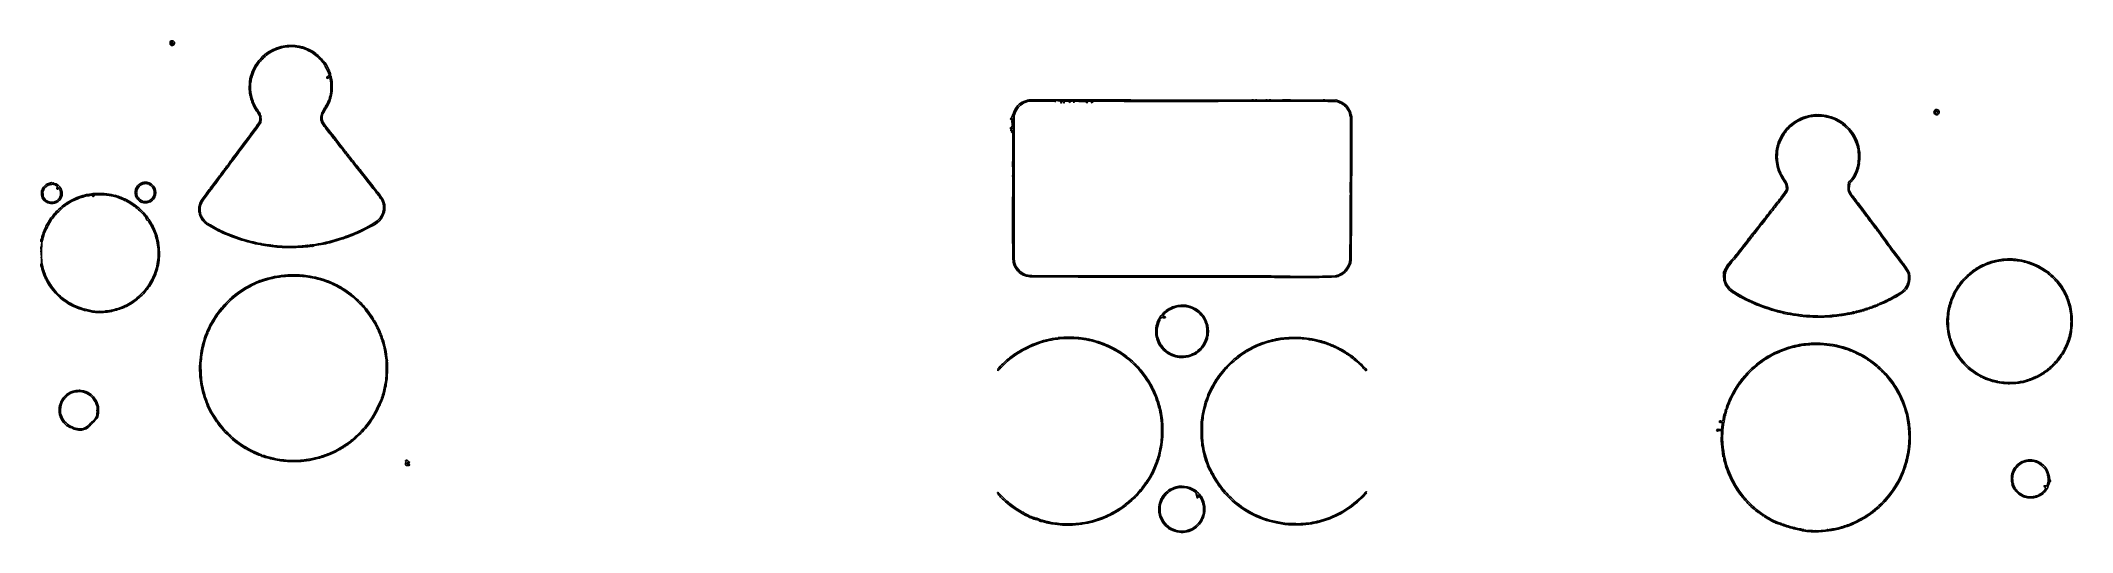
# Model space of a CAD drawing. Header units: inches. Extents: x -0.2 to 37.9, y 3.3 to 12.5.
import ezdxf

# ---------------------------------------------------------------- set-up
doc = ezdxf.new("R2010")
doc.units = ezdxf.units.IN
doc.header["$MEASUREMENT"] = 0
doc.layers.get('0').update_dxf_attribs({"lineweight": 25})

msp = doc.modelspace()

# ---------------------------------------------------------------- linework, layer by layer
for p, q in [((3.794, 11.823), (3.789, 11.819)), ((3.812, 11.854), (3.794, 11.823)), ((5.244, 11.852), (5.246, 11.847)), ((5.275, 11.761), (5.268, 11.768)), ((5.277, 11.722), (5.279, 11.729)), ((32.942, 11.041), (32.858, 11.027)), ((3.972, 11.004), (3.967, 11.034)), ((33.898, 10.438), (33.895, 10.432)), ((33.895, 10.283), (33.9, 10.336)), ((33.9, 10.336), (33.905, 10.345)), ((0.077, 9.782), (0.082, 9.779)), ((0.082, 9.779), (0.091, 9.775)), ((0.091, 9.775), (0.105, 9.775)), ((0.225, 9.667), (0.228, 9.672)), ((0.798, 9.587), (0.741, 9.573)), ((0.806, 9.595), (0.798, 9.587)), ((0.931, 9.605), (0.998, 9.602)), ((0.998, 9.596), (0.946, 9.592)), ((1.641, 9.68), (1.634, 9.672)), ((1.65, 9.716), (1.652, 9.711)), ((1.777, 9.815), (1.774, 9.81)), ((24.381, 9.619), (24.385, 9.611)), ((-0.022, 9.453), (-0.026, 9.455)), ((1.791, 9.458), (1.745, 9.461)), ((4.174, 8.637), (4.151, 8.639)), ((4.235, 8.628), (4.221, 8.631)), ((4.272, 8.626), (4.235, 8.628)), ((4.311, 8.624), (4.272, 8.626)), ((4.366, 8.621), (4.311, 8.624)), ((4.407, 8.618), (4.366, 8.621)), ((4.494, 8.615), (4.407, 8.618)), ((4.656, 8.621), (4.598, 8.619)), ((4.843, 8.617), (4.866, 8.618)), ((4.915, 8.643), (4.896, 8.642)), ((4.936, 8.627), (4.948, 8.629)), ((24.37, 8.466), (24.373, 8.554)), ((2.016, 8.227), (2.025, 8.237)), ((2.034, 8.314), (2.04, 8.323)), ((31.372, 8.108), (31.375, 8.12)), ((31.461, 8.266), (31.458, 8.257)), ((31.466, 8.291), (31.477, 8.31)), ((0.923, 7.388), (0.909, 7.383)), ((21.187, 7.511), (21.225, 7.514)), ((21.225, 7.499), (21.187, 7.503)), ((32.848, 7.328), (32.825, 7.335)), ((32.856, 7.326), (32.848, 7.328)), ((33.128, 7.315), (32.973, 7.318)), ((33.168, 7.309), (33.131, 7.311)), ((33.209, 7.311), (33.168, 7.309)), ((33.351, 7.325), (33.302, 7.318)), ((33.814, 7.389), (33.804, 7.389)), ((33.853, 7.404), (33.814, 7.389)), ((34.056, 7.459), (34.049, 7.456)), ((34.063, 7.462), (34.056, 7.459)), ((34.276, 7.54), (34.272, 7.539)), ((19.023, 6.911), (19.048, 6.915)), ((19.048, 6.901), (19.023, 6.905)), ((20.732, 6.988), (20.732, 7.035)), ((20.758, 7.183), (20.763, 7.19)), ((20.772, 7.185), (20.772, 7.181)), ((37.859, 7.034), (37.852, 7.018)), ((37.86, 7.047), (37.859, 7.034)), ((37.863, 7.063), (37.86, 7.047)), ((37.866, 7.068), (37.863, 7.063)), ((37.876, 7.022), (37.88, 7.046)), ((2.842, 6.43), (2.848, 6.472)), ((6.254, 6.795), (6.27, 6.747)), ((6.27, 6.747), (6.273, 6.733)), ((2.848, 6.206), (2.842, 6.43)), ((6.32, 6.408), (6.317, 6.436)), ((6.332, 6.436), (6.327, 6.408)), ((0.529, 5.916), (0.558, 5.918)), ((0.889, 5.417), (0.892, 5.443)), ((0.915, 5.472), (0.894, 5.417)), ((0.895, 5.681), (0.919, 5.59)), ((0.909, 5.505), (0.905, 5.52)), ((0.92, 5.52), (0.915, 5.505)), ((31.355, 5.372), (31.353, 5.357)), ((0.493, 5.211), (0.487, 5.215)), ((0.535, 5.2), (0.526, 5.208)), ((0.615, 5.203), (0.535, 5.2)), ((21.579, 5.172), (21.586, 5.273)), ((31.322, 5.078), (31.317, 5.029)), ((31.341, 5.089), (31.343, 5.107)), ((4.44, 4.613), (4.396, 4.619)), ((4.733, 4.613), (4.594, 4.61)), ((31.359, 4.683), (31.361, 4.677)), ((31.374, 4.638), (31.379, 4.643)), ((31.385, 4.581), (31.374, 4.638)), ((31.386, 4.633), (31.385, 4.62)), ((31.389, 4.599), (31.405, 4.563)), ((37.449, 4.227), (37.457, 4.246)), ((18.533, 3.492), (18.535, 3.491)), ((18.614, 3.461), (18.623, 3.458)), ((20.791, 3.673), (20.787, 3.692)), ((20.801, 3.692), (20.797, 3.673)), ((20.811, 3.55), (20.807, 3.579)), ((21.13, 3.289), (21.098, 3.303)), ((21.143, 3.288), (21.13, 3.289)), ((21.155, 3.287), (21.143, 3.288)), ((21.219, 3.283), (21.155, 3.287)), ((21.28, 3.286), (21.219, 3.283)), ((21.295, 3.292), (21.28, 3.286)), ((32.454, 3.419), (32.451, 3.42)), ((32.481, 3.409), (32.477, 3.411)), ((32.884, 3.305), (32.861, 3.307)), ((32.905, 3.303), (32.884, 3.305)), ((32.967, 3.298), (32.934, 3.3)), ((33.189, 3.298), (33.084, 3.294)), ((33.228, 3.3), (33.189, 3.298)), ((33.27, 3.303), (33.228, 3.3)), ((33.282, 3.305), (33.27, 3.303)), ((33.305, 3.308), (33.282, 3.305))]:
    msp.add_line(p, q)
at = {"flags": 128}
for points in [[(3.769, 11.711), (3.768, 11.735), (3.764, 11.714)], [(3.775, 11.716), (3.771, 11.688), (3.769, 11.711)], [(3.78, 11.766), (3.779, 11.776), (3.774, 11.766)], [(5.28, 11.761), (5.276, 11.776), (5.275, 11.761)], [(19.003, 11.32), (19.01, 11.303), (19.01, 11.317)], [(24.148, 11.345), (24.101, 11.361), (22.971, 11.36)], [(24.365, 11.079), (24.376, 11.038), (24.373, 10.223)], [(24.398, 10.332), (24.401, 11.043), (24.388, 11.09)], [(18.035, 10.75), (18.047, 10.741), (18.047, 9.548)], [(18.052, 10.685), (18.052, 10.79), (18.039, 10.79)], [(33.901, 10.404), (33.901, 10.424), (33.905, 10.401)], [(33.853, 10.013), (33.849, 10.023), (33.847, 10.013)], [(33.895, 10.138), (33.891, 10.122), (33.89, 10.14)], [(0.22, 9.664), (0.228, 9.651), (0.225, 9.667)], [(0.912, 9.597), (0.97, 9.599), (0.902, 9.602)], [(0.998, 9.602), (0.97, 9.599), (0.998, 9.596)], [(1.189, 9.581), (1.209, 9.577), (1.191, 9.576), (1.173, 9.574), (1.191, 9.57)], [(1.626, 9.669), (1.618, 9.656), (1.621, 9.669)], [(33.744, 9.862), (33.704, 9.82), (33.697, 9.76)], [(6.28, 9.336), (6.277, 9.375), (6.274, 9.336), (6.271, 9.297), (6.27, 9.34)], [(6.284, 9.34), (6.283, 9.297), (6.28, 9.336)], [(24.38, 8.757), (24.377, 8.793), (24.374, 8.757)], [(-0.12, 8.237), (-0.138, 8.307), (-0.141, 8.467)], [(2.056, 8.544), (2.052, 8.568), (2.05, 8.544)], [(2.025, 8.237), (2.025, 8.224), (2.03, 8.237)], [(2.04, 8.323), (2.044, 8.313), (2.047, 8.323)], [(31.375, 8.12), (31.38, 8.107), (31.385, 8.122)], [(33.161, 7.301), (33.246, 7.299), (33.159, 7.298)], [(19.023, 6.905), (19.044, 6.908), (19.023, 6.911)], [(0.894, 5.417), (0.894, 5.427), (0.889, 5.417)], [(0.915, 5.505), (0.912, 5.521), (0.909, 5.505)], [(21.589, 5.108), (21.585, 5.152), (21.583, 5.108)], [(31.275, 5.168), (31.322, 5.172), (31.322, 5.131)], [(4.734, 4.617), (4.709, 4.616), (4.733, 4.613)], [(31.384, 4.599), (31.389, 4.586), (31.389, 4.599)], [(37.464, 4.246), (37.462, 4.258), (37.467, 4.246)], [(20.797, 3.673), (20.793, 3.689), (20.791, 3.673)], [(20.807, 3.579), (20.812, 3.569), (20.812, 3.579)]]:
    msp.add_lwpolyline(points, dxfattribs=at)
for centre, radius, start, end in [((2.34, 12.426), 0.076, 152.925, 201.6271), ((2.272, 12.415), 0.00298, 41.1414, 186.4519), ((2.276, 12.416), 0.00699, 191.6458, 277.9091), ((2.295, 12.442), 0.0247, 163.6795, 210.0425), ((2.303, 12.418), 0.0392, 211.5293, 245.1344), ((2.275, 12.451), 0.00445, 0.2113, 206.9773), ((2.294, 12.447), 0.0258, 65.4948, 147.199), ((2.277, 12.423), 0.00678, 250.2753, 117.3088), ((2.273, 12.421), 0.0123, 287.3399, 20.9255), ((2.285, 12.452), 0.00584, 190.0153, 338.1749), ((2.3, 12.429), 0.0154, 106.8941, 195.2207), ((2.298, 12.39), 0.0144, 68.7923, 155.2802), ((2.303, 12.401), 0.0183, 194.9874, 304.9327), ((2.302, 12.428), 0.0476, 251.4204, 315.556), ((2.305, 12.425), 0.0147, 148.3391, 269.5249), ((2.299, 12.448), 0.00772, 22.1625, 172.2093), ((2.305, 12.425), 0.0155, 88.2342, 150.3577), ((2.294, 12.457), 0.0132, 276.1891, 334.04), ((2.309, 12.415), 0.0128, 243.3338, 349.5965), ((2.298, 12.426), 0.0168, 290.9526, 1.1482), ((2.307, 12.429), 0.0409, 354.1542, 92.4525), ((2.308, 12.431), 0.00921, 325.4948, 100.5365), ((2.309, 12.398), 0.0128, 290.3237, 352.9958), ((2.323, 12.416), 0.00314, 345.6637, 239.774), ((2.329, 12.396), 0.00741, 89.2144, 178.8461), ((2.333, 12.419), 0.00796, 207.8227, 301.0659), ((2.328, 12.418), 0.0146, 272.3044, 324.0655), ((2.309, 12.422), 0.0382, 313.6776, 4.017), ((2.339, 12.412), 0.00221, 287.9346, 184.2043), ((4.521, 11.606), 0.772, 125.4871, 154.4214), ((4.752, 11.37), 1.072, 127.645, 141.4064), ((4.473, 11.694), 0.673, 111.3741, 126.4608), ((4.589, 11.5), 0.872, 112.2496, 124.3253), ((4.51, 11.687), 0.693, 100.2445, 114.0286), ((4.54, 11.588), 0.772, 88.1341, 111.4082), ((4.29, 12.301), 0.0379, 99.4951, 144.9422), ((4.265, 12.321), 0.00656, 168.8392, 249.0214), ((4.202, 12.573), 0.265, 283.2728, 290.6339), ((4.486, 11.746), 0.626, 100.0638, 108.839), ((4.511, 11.687), 0.673, 103.4658, 108.6421), ((4.351, 12.389), 0.047, 273.8092, 314.7663), ((4.377, 12.355), 0.00716, 4.1654, 93.3374), ((4.508, 11.856), 0.528, 87.3037, 103.3404), ((4.465, 12.357), 0.0226, 64.085, 146.4253), ((4.465, 12.382), 0.0226, 213.5747, 295.915), ((4.485, 12.357), 0.0226, 33.5747, 115.915), ((4.485, 12.382), 0.0226, 244.085, 326.4253), ((4.529, 11.556), 0.828, 75.0265, 89.7422), ((4.572, 12.353), 0.028, 64.5987, 141.3905), ((4.572, 12.387), 0.028, 218.6095, 295.4013), ((4.479, 11.283), 1.08, 76.5232, 85.375), ((4.596, 12.353), 0.028, 38.6095, 115.4013), ((4.596, 12.387), 0.028, 244.5987, 321.3905), ((4.635, 12.363), 0.0116, 44.2898, 163.9863), ((4.637, 12.37), 0.0141, 195.5845, 272.88), ((4.655, 12.376), 0.0263, 229.889, 322.4508), ((4.689, 12.63), 0.264, 259.9543, 265.6638), ((4.668, 12.36), 0.00735, 355.5894, 83.6101), ((4.525, 11.612), 0.75, 63.5454, 74.0824), ((4.338, 11.105), 1.314, 64.9619, 72.0435), ((4.892, 12.327), 0.0554, 232.6744, 255.1322), ((4.61, 11.765), 0.575, 54.2698, 62.2438), ((4.598, 11.723), 0.645, 52.232, 62.673), ((4.463, 11.526), 0.855, 38.9391, 55.6177), ((4.402, 11.481), 0.956, 37.5278, 51.8292), ((4.7, 11.538), 0.963, 155.3865, 166.9878), ((4.323, 11.65), 0.566, 160.4786, 168.2925), ((3.795, 11.814), 0.00745, 137.1919, 238.3848), ((3.784, 11.794), 0.0157, 284.9455, 62.9473), ((3.934, 11.814), 0.146, 142.127, 170.2297), ((4.556, 11.584), 0.787, 144.6298, 166.4223), ((3.379, 12.022), 0.464, 338.7372, 344.6459), ((3.82, 11.897), 0.00668, 20.6885, 101.0917), ((4.963, 11.931), 0.211, 28.1858, 38.6962), ((5.456, 12.179), 0.34, 205.7701, 213.6456), ((4.704, 11.717), 0.574, 20.391, 37.1705), ((4.548, 11.612), 0.73, 19.0966, 31.2031), ((5.22, 11.778), 0.0215, 89.4369, 213.3654), ((5.232, 11.801), 0.0122, 21.3811, 188.1839), ((5.241, 11.85), 0.00326, 156.3157, 38.16), ((5.242, 11.914), 0.00277, 104.1814, 322.2292), ((5.257, 11.806), 0.0137, 183.9268, 254.497), ((5.246, 11.909), 0.00409, 285.6714, 118.0696), ((5.322, 11.832), 0.0783, 168.7773, 190.3924), ((5.25, 11.901), 0.00487, 125.8419, 252.0508), ((5.268, 11.819), 0.0226, 182.053, 246.3325), ((5.224, 11.867), 0.0384, 7.9055, 49.5367), ((5.263, 11.804), 0.00713, 237.386, 337.998), ((5.162, 11.836), 0.106, 354.6782, 19.7852), ((5.269, 11.821), 0.00629, 108.8425, 262.4138), ((5.266, 11.799), 0.0159, 341.0847, 81.5271), ((5.272, 11.801), 0.00261, 326.9793, 170.6467), ((4.731, 11.637), 0.567, 5.5995, 16.6648), ((4.572, 11.604), 0.824, 169.4204, 183.4191), ((4.15, 11.55), 0.401, 179.3063, 197.905), ((3.867, 11.721), 0.106, 162.8701, 179.8689), ((3.769, 11.746), 0.00595, 34.4352, 118.7819), ((3.753, 11.414), 0.0203, 348.3454, 39.2117), ((3.773, 11.762), 0.00402, 140.7287, 64.4243), ((4.586, 11.591), 0.815, 167.4053, 182.1591), ((4.604, 11.62), 0.834, 184.1472, 199.9315), ((3.713, 11.732), 0.0638, 345.7452, 16.1799), ((3.782, 11.773), 0.00783, 249.8826, 46.3508), ((5.201, 11.821), 0.0557, 270.7846, 302.2477), ((5.247, 11.763), 0.0198, 53.3115, 145.3497), ((5.766, 11.302), 0.524, 164.6506, 172.4101), ((5.239, 11.767), 0.0297, 0.9277, 60.53), ((4.85, 11.662), 0.425, 6.8547, 15.9805), ((4.719, 11.577), 0.559, 345.9007, 359.7717), ((4.463, 11.623), 0.844, 341.6459, 348.0603), ((4.626, 11.615), 0.653, 356.3844, 8.5629), ((5.035, 11.685), 0.245, 1.6435, 8.6739), ((5.283, 11.727), 0.00472, 153.6817, 84.3843), ((5.29, 11.69), 0.0101, 166.1472, 258.4041), ((5.13, 11.724), 0.154, 2.989, 13.7953), ((4.737, 11.637), 0.566, 356.7147, 16.0544), ((5.285, 11.69), 0.0102, 281.7064, 14.0575), ((4.727, 11.577), 0.576, 347.1176, 2.7603), ((4.491, 11.569), 0.736, 192.5167, 211.1389), ((4.65, 11.669), 0.895, 201.8567, 215.735), ((4.617, 11.649), 0.885, 211.3486, 215.8814), ((3.682, 10.969), 0.271, 25.2625, 36.6003), ((3.802, 11.042), 0.161, 10.9497, 40.6332), ((3.952, 11.089), 0.0248, 190.2064, 241.1599), ((3.788, 11.029), 0.157, 354.5792, 14.0842), ((3.961, 11.07), 0.0026, 109.7902, 326.3494), ((3.967, 11.042), 0.00761, 97.4833, 275.5837), ((3.959, 11.058), 0.0109, 307.2448, 70.1309), ((5.293, 11.027), 0.205, 175.3588, 195.3873), ((5.308, 11.023), 0.221, 146.7265, 174.6627), ((5.269, 11.034), 0.156, 144.3674, 181.9452), ((5.93, 10.745), 0.9, 147.2304, 153.6717), ((5.939, 10.729), 0.889, 147.5727, 153.5879), ((4.677, 11.565), 0.597, 326.1533, 339.2923), ((4.731, 11.53), 0.561, 324.7133, 336.7088), ((5.241, 11.357), 0.00587, 62.9655, 215.9717), ((5.245, 11.367), 0.00477, 250.2131, 60.0415), ((9.895, 9.579), 4.96, 158.9952, 159.5986), ((17.998, 11.044), 0.0331, 305.4553, 356.5745), ((18.11, 11.035), 0.0787, 151.1111, 174.915), ((18.25, 10.985), 0.22, 155.9041, 169.2809), ((17.361, 11.418), 0.763, 333.1185, 337.8613), ((16.556, 11.745), 1.637, 335.809, 338.1359), ((18.655, 10.884), 0.637, 150.2257, 157.2347), ((22.183, 10.902), 4.116, 177.6784, 181.0865), ((18.472, 10.968), 0.414, 157.5301, 165.8841), ((22.524, 10.909), 4.452, 177.9405, 181.0915), ((18.56, 10.926), 0.506, 146.751, 163.5702), ((18.146, 11.117), 0.0724, 132.2717, 165.2716), ((17.748, 11.275), 0.372, 336.507, 343.131), ((18.098, 11.164), 0.00642, 21.8189, 101.4893), ((18.431, 10.987), 0.393, 126.8215, 147.0972), ((18.485, 10.93), 0.442, 131.5732, 141.7804), ((18.428, 10.976), 0.371, 105.6737, 129.7485), ((18.423, 10.948), 0.42, 103.4439, 122.7663), ((18.313, 11.332), 0.0176, 90.2402, 158.1912), ((18.306, 11.341), 0.00962, 192.858, 315.8575), ((18.327, 11.337), 0.0185, 24.7645, 138.2932), ((18.348, 11.17), 0.168, 93.8625, 101.9519), ((18.426, 10.772), 0.594, 90.9482, 99.7946), ((18.509, 9.358), 1.983, 88.23, 95.2363), ((18.336, 11.345), 0.00753, 272.7656, 2.2135), ((18.419, 11.335), 0.0307, 60.9168, 137.9082), ((18.417, 11.371), 0.0264, 215.5725, 288.6721), ((18.593, -26.15), 37.516, 89.7528, 90.2698), ((18.334, 9.813), 1.536, 85.1094, 86.5846), ((18.446, 11.33), 0.0347, 38.7739, 111.0209), ((18.467, 11.349), 0.00601, 247.229, 25.4573), ((18.63, 7.203), 4.138, 87.4684, 90.823), ((18.643, 11.292), 0.0699, 70.3344, 123.9156), ((18.643, 11.408), 0.0699, 236.0844, 289.6656), ((18.69, 11.292), 0.0699, 56.0844, 109.6656), ((18.69, 11.408), 0.0699, 250.3344, 303.9156), ((18.989, 70.71), 59.345, 269.77425, 270.06339), ((18.828, 11.301), 0.061, 67.3889, 126.2271), ((18.807, 11.358), 0.0172, 205.7734, 296.2006), ((18.867, 11.686), 0.354, 261.2081, 268.4966), ((18.819, 11.388), 0.0459, 264.1607, 298.202), ((18.863, 11.302), 0.0509, 64.1328, 115.6608), ((18.871, 11.286), 0.0744, 59.9753, 105.4302), ((18.885, 11.343), 0.00475, 285.6149, 90.7466), ((18.916, 11.349), 0.00853, 169.6607, 256.4273), ((18.92, 11.342), 0.00599, 192.0813, 67.8299), ((18.93, 11.349), 0.00786, 45.0914, 194.0391), ((18.983, 11.089), 0.27, 94.3938, 100.0499), ((18.959, 11.33), 0.0109, 97.2459, 218.1461), ((19.053, 11.35), 0.106, 194.3521, 210.0448), ((18.96, 11.35), 0.00882, 259.388, 73.6033), ((18.973, 11.326), 0.0148, 96.5895, 193.1396), ((18.99, 11.322), 0.0315, 178.9032, 221.2566), ((18.98, 11.311), 0.0302, 70.2838, 106.5011), ((18.95, 11.3), 0.0565, 20.9856, 45.4595), ((19.026, 11.32), 0.0156, 113.0371, 187.9689), ((19.061, 11.206), 0.135, 78.4886, 107.7448), ((18.014, -335.728), 347.094, 89.701, 89.82825), ((19.396, 6.487), 4.874, 88.0099, 93.7375), ((19.101, 11.373), 0.0326, 224.9445, 292.4897), ((19.081, 11.3), 0.0381, 20.0348, 79.7664), ((19.134, 11.305), 0.0429, 83.0803, 117.5705), ((19.13, 11.284), 0.0538, 84.6152, 106.7109), ((19.344, 11.416), 0.243, 199.4519, 205.7646), ((19.139, 11.376), 0.0388, 264.1353, 300.608), ((19.145, 11.333), 0.0166, 36.8388, 114.096), ((19.177, 11.332), 0.005, 140.1137, 248.4388), ((19.314, 9.542), 1.799, 89.1591, 94.4655), ((19.248, 11.188), 0.151, 74.9883, 113.7782), ((19.228, 11.332), 0.0409, 187.0225, 214.5915), ((19.398, 10.137), 1.205, 84.3104, 92.7389), ((19.46, 11.324), 0.0283, 195.293, 234.688), ((19.475, 11.223), 0.113, 90.7785, 108.4206), ((19.459, 11.325), 0.0206, 164.1839, 212.1513), ((19.434, 11.306), 0.0108, 328.8988, 44.0307), ((19.486, 11.287), 0.0507, 17.3618, 104.3221), ((19.527, 11.35), 0.0172, 233.7792, 307.4615), ((19.713, 9.379), 1.965, 87.5167, 95.1085), ((19.867, 3.72), 7.62, 87.9901, 92.4071), ((19.611, 11.344), 0.0652, 190.0009, 209.1078), ((19.764, 8.318), 3.046, 84.5732, 93.7434), ((19.898, 12.192), 0.856, 263.2609, 280.3528), ((21.225, 326.215), 314.856, 269.74533, 269.99744), ((20.12, 11.342), 0.0178, 64.4766, 152.3933), ((20.12, 11.359), 0.0178, 207.6067, 295.5234), ((20.135, 11.342), 0.0178, 27.6067, 115.5234), ((20.135, 11.359), 0.0178, 244.4766, 332.3933), ((38.834, 2552.078), 2540.812, 269.578308, 269.591903), ((20.346, 11.287), 0.0699, 70.3344, 123.9156), ((20.346, 11.403), 0.0699, 236.0844, 289.6656), ((20.393, 11.287), 0.0699, 56.0844, 109.6656), ((20.393, 11.403), 0.0699, 250.3344, 303.9156), ((20.486, 11.272), 0.085, 71.7333, 120.9471), ((20.486, 11.418), 0.085, 239.0529, 288.2667), ((20.54, 11.272), 0.085, 59.0529, 108.2667), ((20.54, 11.418), 0.085, 251.7333, 300.9471), ((20.642, 11.335), 0.0201, 64.1183, 149.2802), ((20.642, 11.355), 0.0201, 210.7198, 295.8817), ((20.66, 11.335), 0.0201, 30.7198, 115.8817), ((20.66, 11.355), 0.0201, 244.1183, 329.2802), ((14.357, 2039.201), 2027.881, 270.180269, 270.208964), ((20.929, 10.153), 1.205, 84.5054, 98.5362), ((20.929, 12.537), 1.205, 261.4638, 275.4946), ((21.16, 10.153), 1.205, 81.4638, 95.4946), ((21.16, 12.537), 1.205, 264.5054, 278.5362), ((9.491, 16319.373), 16308.019, 270.0411746, 270.0473596), ((21.419, 11.211), 0.147, 75.4064, 113.8645), ((21.419, 11.479), 0.147, 246.1355, 284.5936), ((21.493, 11.211), 0.147, 66.1355, 104.5936), ((21.493, 11.479), 0.147, 255.4064, 293.8645), ((21.677, 11.261), 0.0959, 72.584, 119.2283), ((21.677, 11.429), 0.0959, 240.7717, 287.416), ((21.734, 11.261), 0.0959, 60.7717, 107.416), ((21.734, 11.429), 0.0959, 252.584, 299.2283), ((22.994, -168.477), 179.815, 89.64888, 90.3957), ((22.543, 11.261), 0.102, 72.9858, 118.4354), ((22.543, 11.44), 0.102, 241.5646, 287.0142), ((22.603, 11.261), 0.102, 61.5646, 107.0142), ((22.603, 11.44), 0.102, 252.9858, 298.4354), ((22.807, 11.267), 0.0959, 72.584, 119.2283), ((22.807, 11.434), 0.0959, 240.7717, 287.416), ((22.865, 11.267), 0.0959, 60.7717, 107.416), ((22.865, 11.434), 0.0959, 252.584, 299.2283), ((23.193, 9.086), 2.277, 85.906, 96.1748), ((23.195, 13.617), 2.28, 263.7843, 274.0417), ((23.444, -2.436), 13.794, 88.7055, 90.3689), ((23.461, 19.656), 8.315, 269.275, 272.0349), ((23.755, 11.351), 0.00374, 77.8438, 282.1562), ((23.876, 11.141), 0.222, 77.7825, 109.5251), ((23.876, 11.559), 0.221, 250.5665, 282.4383), ((23.956, 10.758), 0.601, 82.2539, 93.1468), ((23.951, 12.367), 1.025, 268.4352, 274.8156), ((24.036, 11.35), 0.00374, 77.8438, 282.1562), ((23.965, 10.81), 0.541, 64.7798, 75.9227), ((23.983, 10.858), 0.515, 61.1595, 71.2243), ((23.982, 10.917), 0.438, 53.5821, 60.8776), ((24.028, 10.99), 0.378, 28.9042, 57.4845), ((24.048, 11.009), 0.324, 12.5365, 53.3031), ((23.823, 10.934), 0.586, 15.4249, 24.009), ((24.365, 11.123), 0.00621, 78.236, 159.5121), ((24.98, 11.251), 0.633, 191.5148, 195.5143), ((24.311, 11.08), 0.0741, 3.6929, 41.2398), ((23.738, 10.958), 0.644, 355.667, 11.1586), ((23.76, 10.957), 0.638, 355.5736, 11.5717), ((33.139, 10.286), 0.776, 93.9897, 128.8251), ((33.127, 10.313), 0.773, 88.3302, 117.8854), ((32.921, 10.949), 0.1, 97.0813, 129.0522), ((33.173, 10.138), 0.948, 96.0444, 106.1666), ((33.155, 10.241), 0.827, 98.4857, 104.9344), ((33.056, 11.135), 0.079, 253.1407, 311.7652), ((33.089, 11.061), 0.0253, 38.421, 127.4873), ((33.115, 10.214), 0.846, 69.25, 92.0305), ((33.14, 10.384), 0.702, 74.4341, 89.2128), ((33.191, 11.044), 0.0382, 58.7361, 132.3842), ((33.198, 11.107), 0.0481, 226.8104, 285.296), ((33.133, 10.299), 0.781, 72.3595, 84.2792), ((33.126, 10.273), 0.792, 75.8914, 83.8305), ((33.153, 10.324), 0.736, 71.7422, 76.9726), ((33.144, 10.324), 0.759, 44.6208, 75.8946), ((33.365, 10.998), 0.0457, 41.0053, 84.2761), ((35.356, 11.132), 0.053, 166.2173, 232.593), ((35.356, 11.132), 0.0535, 131.0225, 166.8688), ((35.348, 11.141), 0.0414, 76.4478, 129.5792), ((35.352, 11.153), 0.0691, 245.8455, 265.961), ((35.35, 11.132), 0.0226, 167.9374, 260.4344), ((35.353, 11.129), 0.0256, 58.9503, 164.2161), ((35.342, 11.156), 0.0467, 275.6669, 298.4126), ((35.343, 11.148), 0.0648, 273.3301, 322.6775), ((35.361, 11.142), 0.0387, 355.839, 96.0977), ((35.35, 11.134), 0.0234, 305.4212, 48.4663), ((35.319, 11.138), 0.081, 339.0142, 0.9699), ((175.533, -118.287), 214.785, 143.06257, 143.32009), ((-3.909, 16.486), 9.606, 322.3398, 324.7348), ((2.542, 11.815), 1.67, 321.9835, 328.001), ((3.795, 10.997), 0.15, 337.8974, 6.6949), ((3.892, 10.962), 0.0734, 333.5921, 359.9167), ((3.967, 10.965), 0.00344, 81.0502, 239.2152), ((3.915, 10.993), 0.0584, 334.7917, 10.159), ((5.432, 11.059), 0.348, 194.3054, 203.0354), ((5.103, 10.981), 0.00634, 77.7659, 152.817), ((5.29, 11.021), 0.196, 190.8944, 197.9744), ((5.132, 10.965), 0.0287, 188.235, 237.5433), ((5.089, 10.963), 0.0287, 8.235, 57.5433), ((8.28, 13.167), 3.883, 215.3196, 219.4367), ((5.276, 11.023), 0.163, 178.0086, 202.306), ((5.118, 10.946), 0.00634, 257.7659, 332.817), ((4.931, 10.907), 0.196, 10.8944, 17.9744), ((5.438, 11.105), 0.344, 204.7881, 216.9303), ((48.186, 44.251), 54.438, 217.7839, 218.2599), ((-26.689, -14.498), 40.707, 37.9596, 38.2444), ((18.053, 10.803), 0.0594, 123.4228, 154.3616), ((18.009, 10.831), 0.00933, 191.5438, 277.8603), ((18.019, 11.005), 0.0122, 97.0905, 294.3826), ((18.011, 10.812), 0.0101, 292.361, 93.7974), ((18.022, 10.794), 0.0109, 128.2307, 291.9798), ((17.998, 10.891), 0.0441, 300.364, 347.8284), ((18.025, 10.979), 0.0144, 305.4844, 94.4263), ((18.036, 10.801), 0.0106, 106.0022, 284.4856), ((18.03, 10.779), 0.00658, 4.4832, 129.3893), ((18.036, 10.759), 0.00885, 132.2179, 264.3754), ((18.039, 11.016), 0.0107, 114.5468, 282.6964), ((18.013, 10.781), 0.0234, 315.7898, 354.0458), ((18.078, 10.955), 0.0467, 163.9124, 206.8067), ((18.053, 10.843), 0.0203, 132.2141, 211.3956), ((18.022, 10.823), 0.0163, 312.8296, 36.5807), ((18.047, 10.904), 0.0131, 140.176, 214.267), ((18.164, 10.942), 0.129, 159.6257, 174.0734), ((18.071, 10.958), 0.0346, 184.64, 220.6019), ((18.024, 10.923), 0.0166, 323.7033, 41.0745), ((18.021, 10.883), 0.021, 355.3707, 40.7427), ((18.016, 10.878), 0.0306, 319.2574, 17.4387), ((18.044, 10.996), 0.00937, 268.3069, 108.9684), ((18.101, 10.898), 0.0568, 160.507, 190.4116), ((18.036, 10.925), 0.0141, 324.8352, 51.826), ((-472.428, 10.573), 490.48, 359.96496, 0.01302), ((96.213, 11.29), 78.147, 180.34162, 180.51919), ((-38.189, 10.375), 56.264, 0.2025, 0.4571), ((24.644, 10.857), 0.268, 168.8833, 197.8605), ((24.411, 10.651), 0.0341, 132.8927, 204.4875), ((24.403, 10.749), 0.0252, 126.1966, 205.7309), ((24.403, 10.727), 0.0252, 154.2691, 233.8034), ((24.137, 10.856), 0.264, 342.0286, 11.248), ((24.373, 10.749), 0.0252, 334.2691, 53.8034), ((24.373, 10.727), 0.0252, 306.1966, 25.7309), ((24.365, 10.651), 0.0341, 335.5125, 47.1073), ((33.234, 10.253), 0.901, 147.6938, 159.8934), ((33.306, 10.195), 0.965, 146.1735, 157.7596), ((33.186, 10.241), 0.868, 129.0018, 145.3744), ((33.151, 10.277), 0.791, 129.1044, 144.87), ((33.045, 10.42), 0.64, 115.824, 129.2496), ((33.39, 11.03), 0.00983, 227.3686, 345.8504), ((33.073, 10.212), 0.865, 48.7068, 66.6845), ((33.096, 10.273), 0.803, 32.7664, 47.0721), ((33.188, 10.336), 0.72, 16.7162, 46.3924), ((32.996, 10.233), 0.91, 19.649, 31.448), ((25.515, -6.004), 27.429, 142.7007, 143.6809), ((46.638, 42.709), 52.296, 217.9595, 218.1653), ((-5.752, 1.716), 14.254, 37.6245, 38.2561), ((-1.305, 5.027), 8.683, 37.499, 38.1714), ((10.971, 14.561), 6.833, 217.3278, 217.9677), ((-6.459, 0.908), 15.309, 37.8416, 38.1188), ((15.346, 17.885), 12.354, 217.7981, 218.6158), ((18.313, 20.162), 16.067, 217.8707, 218.8372), ((-51.14, 10.589), 69.209, 359.73237, 359.99431), ((2045.856, 8.173), 2027.783, 179.932146, 179.963803), ((24.411, 10.623), 0.0341, 155.5125, 227.1073), ((24.411, 10.406), 0.0341, 132.8927, 204.4875), ((24.411, 10.378), 0.0341, 155.5125, 227.1073), ((24.365, 10.623), 0.0341, 312.8927, 24.4875), ((24.365, 10.406), 0.0341, 335.5125, 47.1073), ((24.365, 10.378), 0.0341, 312.8927, 24.4875), ((-438.142, 11.972), 462.543, 359.65364, 359.79687), ((33.089, 10.296), 0.746, 176.6428, 199.9525), ((32.478, 10.283), 0.135, 162.3818, 203.5859), ((32.931, 10.335), 0.587, 166.5846, 179.5422), ((32.952, 10.335), 0.603, 160.8618, 181.0229), ((32.228, 10.29), 0.141, 334.2549, 12.8299), ((33.479, 10.189), 1.154, 161.1105, 165.8307), ((32.957, 10.332), 0.592, 166.6111, 180.9712), ((33.07, 10.288), 0.701, 176.4789, 199.9766), ((32.965, 10.332), 0.595, 166.6528, 180.0316), ((33.475, 10.207), 1.125, 162.4573, 166.5538), ((32.474, 10.519), 0.0921, 139.7078, 171.2748), ((33.351, 10.233), 0.993, 160.7801, 166.2659), ((32.238, 10.61), 0.176, 338.8892, 348.1996), ((32.404, 10.572), 0.0062, 14.6447, 99.2039), ((33.187, 10.31), 0.703, 12.2012, 19.0354), ((33.3, 10.335), 0.588, 356.5804, 12.1492), ((33.267, 10.266), 0.621, 348.5563, 3.0567), ((33.244, 10.323), 0.67, 0.0321, 19.2061), ((33.884, 10.456), 0.00616, 93.9051, 244.007), ((32.502, 10.183), 1.405, 8.7839, 10.9691), ((33.886, 10.466), 0.00554, 238.9704, 343.0441), ((33.893, 10.423), 0.0093, 73.8643, 271.616), ((33.954, 10.397), 0.0635, 180.1624, 213.488), ((33.894, 10.464), 0.00277, 282.5406, 155.1584), ((33.962, 10.258), 0.0716, 160.0212, 213.2927), ((34.045, 10.427), 0.152, 184.9924, 195.789), ((34.056, 10.473), 0.162, 184.227, 192.6027), ((33.864, 10.4), 0.0367, 337.5822, 6.662), ((33.89, 10.351), 0.0154, 339.3577, 48.5218), ((33.811, 10.267), 0.104, 332.0555, 17.2613), ((32.934, 10.306), 0.976, 359.5131, 5.5594), ((33.294, 10.282), 0.621, 349.6939, 3.7676), ((-24.308, 30.401), 34.303, 322.6419, 323.5341), ((-20.276, 27.461), 29.286, 322.9504, 323.425), ((38.469, -16.125), 43.862, 143.1454, 143.4268), ((2.151, 11.11), 1.533, 322.8049, 325.4949), ((-19.625, -10.219), 32.51, 37.6477, 38.8513), ((-6.065, 0.503), 15.251, 37.7688, 38.9312), ((19.317, 10.152), 1.271, 174.529, 188.3661), ((18.12, 9.929), 0.0738, 152.8755, 195.5375), ((-151.967, 9.096), 170.019, 0.01333, 0.27397), ((18.04, 9.943), 0.0237, 358.733, 53.2661), ((16.859, 10.153), 1.215, 351.224, 5.3249), ((-33.821, 9.327), 51.889, 359.8259, 0.68), ((-148.045, 10.332), 172.418, 359.34719, 359.96352), ((26.664, 9.709), 2.295, 173.7938, 184.0168), ((23.987, 9.855), 0.409, 350.7748, 14.4969), ((33.2, 10.337), 0.864, 199.9755, 214.9548), ((33.262, 10.383), 0.915, 201.472, 215.0894), ((33.508, 10.096), 0.332, 315.3404, 336.1349), ((33.532, 10.072), 0.326, 315.8149, 336.4509), ((33.179, 10.287), 0.711, 332.736, 348.3456), ((33.004, 10.356), 0.926, 333.3764, 341.0146), ((34.182, 9.938), 0.346, 159.5938, 168.2223), ((33.846, 10.01), 0.00305, 221.1026, 70.6976), ((33.842, 10.044), 0.0327, 289.343, 18.8579), ((33.241, 10.263), 0.65, 341.661, 349.1114), ((33.17, 10.289), 0.741, 341.5796, 346.1105), ((33.926, 10.144), 0.0468, 134.8337, 185.004), ((32.842, 10.356), 1.08, 343.834, 350.1517), ((33.892, 10.122), 0.0129, 137.2779, 233.8894), ((34.007, 10.117), 0.125, 162.0282, 173.6017), ((33.887, 10.11), 0.00291, 8.8135, 147.3372), ((33.864, 10.144), 0.0263, 351.5977, 26.5514), ((33.872, 10.156), 0.0294, 321.4278, 44.825), ((0.045, 9.614), 0.19, 159.559, 189.8296), ((0.155, 9.63), 0.301, 189.3128, 199.304), ((0.082, 9.603), 0.222, 154.3863, 182.4325), ((-0.021, 9.598), 0.118, 182.3353, 219.0916), ((0.028, 9.626), 0.17, 123.9759, 161.3564), ((0.043, 9.614), 0.192, 205.9406, 264.3708), ((0.068, 9.613), 0.189, 152.4717, 182.028), ((0.081, 9.608), 0.203, 180.3113, 195.8877), ((-0.13, 9.714), 0.019, 307.8517, 350.1206), ((0.047, 9.614), 0.163, 144.6372, 186.015), ((0.055, 9.602), 0.17, 181.4941, 201.3409), ((-0.275, 9.489), 0.174, 12.7702, 21.3155), ((-0.112, 9.53), 0.00644, 258.043, 338.1586), ((-0.104, 9.709), 0.00709, 83.4635, 170.9945), ((-0.103, 9.708), 0.00784, 0.1677, 89.8323), ((0.084, 9.65), 0.218, 210.498, 237.7782), ((-0.102, 9.707), 0.00691, 289.1737, 10.7004), ((0.077, 9.577), 0.209, 123.7606, 141.1141), ((0.059, 9.598), 0.21, 110.4491, 126.685), ((0.032, 9.662), 0.114, 91.9502, 128.6555), ((-0.535, 11.706), 1.981, 285.2314, 286.4849), ((0.044, 9.787), 0.0268, 43.7959, 130.4797), ((-0.037, 10.521), 0.748, 274.9734, 278.7064), ((0.07, 9.81), 0.00762, 215.1038, 309.998), ((0.08, 9.801), 0.00572, 6.2653, 145.6622), ((0.091, 9.802), 0.00572, 186.2653, 325.6622), ((0.1, 9.796), 0.00548, 358.1334, 150.579), ((0.133, 9.794), 0.0335, 214.9517, 251.7796), ((0.109, 9.794), 0.00351, 154.7868, 336.0575), ((0.097, 9.683), 0.111, 36.8805, 82.3183), ((0.123, 9.732), 0.0299, 335.279, 90.4958), ((0.19, 9.703), 0.0436, 157.0663, 189.245), ((0.159, 9.708), 0.0174, 223.9174, 272.8218), ((0.163, 9.719), 0.00784, 90.1677, 179.8323), ((0.163, 9.719), 0.00784, 180.1677, 269.8323), ((0.161, 9.699), 0.00916, 263.4392, 8.2767), ((0.162, 9.719), 0.00784, 0.1677, 89.8323), ((0.161, 9.702), 0.00936, 352.7995, 80.9403), ((0.178, 9.719), 0.00787, 180.4266, 270.0889), ((-0.028, 9.673), 0.266, 317.9834, 330.0326), ((0.145, 9.664), 0.0582, 17.5887, 54.7172), ((-0.015, 9.57), 0.27, 27.0449, 41.6), ((0.053, 9.617), 0.195, 315.0284, 337.518), ((0.072, 9.618), 0.142, 355.4581, 26.2449), ((0.099, 9.593), 0.116, 333.0066, 6.9375), ((0.221, 9.548), 0.00949, 126.056, 257.3239), ((-0.095, 9.607), 0.315, 350.6506, 8.9656), ((0.207, 9.563), 0.0261, 296.5616, 350.115), ((0.076, 9.619), 0.166, 359.2869, 26.2451), ((-0.018, 9.605), 0.255, 349.4804, 15.3008), ((0.092, 9.598), 0.151, 338.5257, 7.3356), ((0.833, 8.707), 0.883, 108.0959, 118.7943), ((0.506, 9.512), 0.0129, 152.6777, 188.4013), ((-0.11, 11.329), 1.909, 288.454, 290.1522), ((0.445, 9.71), 0.214, 284.5302, 294.5134), ((0.913, 8.578), 1.005, 99.7339, 112.7539), ((0.926, 8.511), 1.078, 99.8888, 111.3219), ((0.932, 8.515), 1.092, 101.1965, 110.5819), ((0.883, 8.697), 0.909, 101.5265, 110.9459), ((0.903, 8.684), 0.926, 87.8141, 102.5757), ((-0.374, 15.853), 6.362, 279.897, 280.4594), ((0.922, 8.552), 1.032, 90.5108, 99.9569), ((0.827, 9.573), 0.0188, 75.1835, 57.84), ((0.923, 8.918), 0.679, 90.8746, 97.7053), ((0.965, 7.21), 2.383, 90.4395, 93.071), ((0.961, 8.633), 0.953, 83.2016, 92.9306), ((0.97, 8.637), 0.973, 80.7844, 91.8703), ((0.983, 8.627), 0.956, 72.4417, 84.5267), ((0.902, 8.2), 1.415, 76.2593, 80.8868), ((1.17, 9.562), 0.0264, 45.9027, 141.5878), ((1.181, 9.608), 0.0433, 222.9748, 286.9323), ((0.833, 8.246), 1.39, 63.9577, 73.0482), ((1.255, 9.56), 0.00642, 117.5842, 192.2787), ((1.269, 9.569), 0.0235, 206.9552, 260.2036), ((1.215, 9.373), 0.196, 72.0256, 79.1056), ((1.28, 9.555), 0.0176, 212.428, 329.4643), ((0.994, 8.683), 0.9, 63.816, 72.0386), ((1.271, 9.531), 0.0287, 32.4567, 81.765), ((1.779, 9.635), 0.167, 155.7639, 182.677), ((1.78, 9.62), 0.168, 177.5955, 202.888), ((2.026, 9.546), 0.423, 157.8156, 163.0629), ((1.629, 9.674), 0.00571, 337.6176, 236.8439), ((1.866, 9.655), 0.26, 202.5274, 215.8279), ((1.787, 9.642), 0.172, 135.2249, 159.0016), ((1.64, 9.712), 0.00821, 60.073, 225.9203), ((1.786, 9.632), 0.147, 158.747, 187.0361), ((1.762, 9.609), 0.121, 177.4751, 209.6241), ((1.136, 9.865), 0.538, 339.8544, 343.3609), ((1.646, 9.716), 0.00386, 121.8066, 10.0801), ((1.823, 9.611), 0.189, 115.9635, 156.7003), ((1.85, 9.673), 0.231, 212.5958, 240.2176), ((1.814, 9.618), 0.207, 122.6065, 135.6387), ((1.798, 9.638), 0.183, 89.0391, 121.8923), ((1.783, 9.727), 0.0878, 93.9522, 133.7965), ((1.735, 9.795), 0.0136, 200.9907, 335.149), ((1.797, 9.673), 0.122, 80.9588, 117.8983), ((1.744, 9.81), 0.0201, 278.783, 334.6287), ((1.776, 9.797), 0.0139, 95.374, 161.617), ((1.82, 9.748), 0.0747, 57.0406, 104.5109), ((1.821, 9.594), 0.2, 78.6182, 91.2448), ((1.91, 9.835), 0.067, 222.1005, 246.5084), ((1.87, 9.818), 0.0115, 218.7656, 286.6477), ((1.831, 9.665), 0.148, 33.9237, 73.5636), ((1.781, 9.603), 0.199, 43.3757, 59.1252), ((1.792, 9.636), 0.209, 296.9401, 328.5323), ((1.753, 9.661), 0.226, 316.6706, 332.7949), ((1.733, 9.583), 0.248, 25.704, 39.051), ((1.801, 9.626), 0.195, 346.8022, 38.3708), ((1.843, 9.618), 0.127, 331.6014, 3.1458), ((1.841, 9.633), 0.129, 356.45, 26.5306), ((1.743, 9.647), 0.257, 332.2355, 345.3073), ((5.146, 7.895), 2.792, 142.2406, 144.7976), ((4.975, 8.025), 2.551, 142.2684, 145.0283), ((-2.34, 13.684), 6.671, 322.3014, 323.4503), ((10.75, 3.999), 9.613, 142.7559, 143.537), ((68.707, 58.324), 79.27, 217.70382, 217.92628), ((4.669, 8.451), 1.872, 33.0814, 39.3637), ((5.147, 8.778), 1.319, 33.3001, 38.559), ((44.871, 9.099), 26.828, 179.0404, 181.6614), ((26.664, 9.387), 2.295, 175.9832, 186.2062), ((24.381, 9.625), 0.00628, 41.2566, 269.6035), ((23.518, 9.737), 0.874, 352.9042, 3.4276), ((21.855, 9.442), 2.536, 358.5987, 3.8086), ((115.418, -55.671), 105.507, 141.81465, 141.97633), ((46.155, -1.345), 17.509, 141.598, 142.0727), ((31.166, 10.548), 1.624, 321.2587, 326.1562), ((31.916, 10.017), 0.735, 321.0282, 329.049), ((32.269, 9.663), 0.285, 26.8294, 38.7895), ((32.322, 9.705), 0.245, 25.1967, 38.5088), ((32.435, 9.708), 0.104, 320.9739, 7.1893), ((32.409, 9.732), 0.129, 355.1351, 27.5358), ((32.542, 9.658), 0.00682, 134.0652, 269.9569), ((32.17, 9.742), 0.376, 347.8424, 354.2692), ((32.527, 9.675), 0.0285, 301.3585, 3.8529), ((32.314, 9.709), 0.251, 355.9968, 23.5207), ((32.576, 9.71), 0.0328, 131.9786, 189.7981), ((32.366, 9.728), 0.202, 333.9096, 349.7161), ((32.509, 9.705), 0.0538, 329.4246, 33.4491), ((34.145, 9.699), 0.452, 172.2902, 182.6243), ((33.983, 9.747), 0.298, 193.4172, 216.6684), ((33.722, 9.718), 0.028, 128.6095, 205.4013), ((33.722, 9.694), 0.028, 154.5987, 231.3905), ((33.687, 9.718), 0.028, 334.5987, 51.3905), ((33.687, 9.694), 0.028, 308.6095, 25.4013), ((33.848, 9.702), 0.132, 166.4656, 208.2277), ((34.085, 9.724), 0.365, 167.6101, 178.5627), ((34.027, 9.573), 0.376, 133.9002, 142.5164), ((33.954, 9.741), 0.244, 204.579, 217.3978), ((25.377, 2.969), 10.657, 36.2837, 38.267), ((33.062, 8.998), 0.917, 36.5685, 40.4313), ((53.256, 24.146), 24.327, 216.8856, 217.0691), ((-0.026, 9.462), 0.00685, 277.965, 141.5217), ((-0.013, 9.381), 0.0727, 74.4551, 97.253), ((0.053, 9.663), 0.217, 257.614, 269.6787), ((1.113, 8.329), 1.357, 135.0677, 143.7017), ((0.046, 9.691), 0.268, 265.325, 288.1419), ((0.895, 8.516), 1.042, 133.322, 146.2144), ((0.053, 9.603), 0.158, 269.6997, 293.4711), ((0.065, 9.594), 0.145, 290.4388, 316.4913), ((0.083, 9.565), 0.137, 289.8881, 321.4857), ((0.857, 8.624), 0.967, 117.6799, 136.7349), ((0.882, 8.606), 0.969, 123.872, 136.4156), ((0.84, 8.677), 0.886, 110.8662, 124.1842), ((0.5, 9.51), 0.00697, 171.622, 257.337), ((1.714, 10.171), 0.754, 244.5859, 248.128), ((0.832, 8.333), 1.288, 59.1193, 62.131), ((0.827, 8.284), 1.358, 58.7611, 62.9973), ((0.839, 8.334), 1.283, 53.6818, 59.3605), ((0.868, 8.381), 1.254, 41.4903, 58.0851), ((0.815, 8.338), 1.295, 40.8944, 52.7617), ((1.806, 9.628), 0.197, 219.6092, 249.6468), ((1.742, 9.468), 0.00783, 294.475, 139.1683), ((1.792, 9.627), 0.191, 253.5822, 275.6877), ((1.805, 9.615), 0.158, 264.6145, 294.6017), ((1.726, 9.113), 0.0988, 8.6921, 46.9559), ((0.405, 8.145), 1.761, 29.906, 37.2826), ((1.818, 9.62), 0.183, 267.9034, 292.0911), ((1.766, 9.667), 0.221, 298.2734, 313.308), ((2.906, 9.341), 0.103, 150.7598, 192.7141), ((2.993, 9.295), 0.189, 173.0115, 200.3135), ((2.82, 9.213), 0.00548, 119.421, 271.8666), ((2.816, 9.394), 0.00371, 275.2795, 57.6621), ((2.811, 9.223), 0.00827, 322.4469, 49.2396), ((3.038, 9.366), 0.223, 141.325, 171.7326), ((2.821, 9.204), 0.00413, 290.0744, 105.7584), ((2.824, 9.196), 0.00412, 109.31, 287.5599), ((2.827, 9.189), 0.00328, 297.992, 121.3425), ((3.001, 9.33), 0.173, 165.3729, 185.7927), ((3.009, 9.296), 0.181, 174.5737, 194.1335), ((3.077, 9.265), 0.26, 197.5208, 222.7301), ((2.838, 9.387), 0.00517, 123.2101, 235.9238), ((2.833, 9.379), 0.00489, 282.8186, 55.9387), ((2.831, 9.245), 0.00668, 315.704, 65.9224), ((2.841, 9.236), 0.00695, 137.0667, 242.2176), ((2.778, 9.442), 0.0767, 318.6034, 345.9132), ((2.82, 9.212), 0.0253, 337.8712, 45.9924), ((2.847, 9.201), 0.00313, 163.9562, 314.6541), ((2.85, 9.195), 0.00437, 289.8959, 101.6616), ((2.855, 9.186), 0.00567, 128.3922, 230.0448), ((2.808, 9.127), 0.0697, 23.9082, 51.9662), ((3.232, 9.269), 0.409, 147.8901, 157.9329), ((3.115, 9.288), 0.278, 208.6903, 236.6831), ((5.883, 9.378), 0.412, 290.0933, 344.5378), ((5.968, 9.339), 0.296, 313.0508, 344.5383), ((5.94, 9.344), 0.324, 344.9854, 23.4654), ((5.929, 9.34), 0.36, 3.1877, 26.9818), ((6.304, 9.357), 0.0377, 135.7799, 206.2928), ((6.25, 9.357), 0.0378, 333.9518, 44.2267), ((6.036, 9.336), 0.253, 344.4543, 5.2733), ((24.79, 8.858), 6.745, 177.6426, 183.7627), ((10.703, 8.866), 7.371, 356.492, 2.3549), ((53.918, 9.053), 35.846, 179.3589, 181.1613), ((23.581, 9.285), 0.815, 349.7279, 6.7309), ((2587.765, -8.161), 2563.431, 179.612497, 179.626816), ((17.798, 20.384), 18.214, 321.7563, 322.1818), ((-165.289, 163.885), 250.865, 321.90051, 321.96624), ((44.111, -0.043), 15.097, 141.6571, 142.1698), ((21.692, 17.699), 13.493, 321.6228, 322.1324), ((27.943, 5.028), 7.394, 36.5036, 37.0429), ((77.62, 42.107), 54.595, 216.7701, 217.1218), ((64.67, 32.094), 38.253, 216.6202, 216.9724), ((7.309, -11.097), 33.577, 36.1728, 37.1032), ((-0.252, 8.799), 0.114, 330.1458, 351.822), ((0.359, 8.657), 0.509, 165.451, 169.9498), ((0.32, 8.674), 0.472, 158.272, 166.7265), ((-0.174, 8.782), 0.055, 314.3802, 350.2264), ((0.748, 8.539), 0.894, 161.4873, 170.9152), ((-0.081, 8.783), 0.0529, 134.7112, 177.3267), ((-0.322, 8.84), 0.213, 341.458, 352.245), ((-0.387, 8.968), 0.294, 336.1831, 345.276), ((-0.119, 8.812), 0.00843, 354.7771, 81.8683), ((1.012, 8.468), 1.194, 148.4625, 159.1556), ((-6.523, 10.99), 6.779, 341.3564, 341.774), ((1.246, 8.341), 1.431, 148.2315, 158.3317), ((-0.217, 9.251), 0.265, 323.2983, 333.3105), ((1.837, 9.122), 0.014, 155.2802, 275.0018), ((1.815, 9.049), 0.0633, 18.3844, 68.8954), ((0.357, 8.168), 1.765, 24.6905, 30.6975), ((0.843, 8.451), 1.231, 15.326, 27.6863), ((0.687, 8.411), 1.367, 13.0076, 21.1799), ((0.533, 8.403), 1.543, 10.2513, 14.0108), ((3.222, 9.418), 0.471, 224.4746, 234.4873), ((4.124, 10.844), 2.158, 236.9697, 247.5663), ((4.869, 12.101), 3.592, 237.9536, 242.4386), ((4.778, 12.364), 3.789, 245.4953, 251.9642), ((3.052, 8.19), 0.705, 65.6436, 69.3125), ((4.299, 11.076), 2.439, 246.9114, 257.6035), ((4.748, 12.464), 3.875, 252.8493, 258.1603), ((4.54, 11.479), 2.858, 282.1978, 289.1986), ((6.343, 6.094), 2.797, 106.2864, 108.5975), ((4.772, 11.113), 2.438, 286.8855, 295.2954), ((5.472, 9.033), 0.268, 288.7453, 297.0811), ((5.801, 8.345), 0.494, 106.9093, 114.7569), ((5.605, 9.026), 0.214, 284.1417, 294.4837), ((5.788, 8.638), 0.215, 106.4457, 116.1625), ((4.715, 11.263), 2.622, 292.7255, 299.9688), ((7.923, 4.556), 4.837, 114.8398, 115.8546), ((3.86, 12.71), 4.278, 298.3475, 300.9569), ((5.803, 9.506), 0.531, 299.0464, 313.7614), ((24.411, 8.99), 0.0444, 138.2173, 202.8581), ((24.411, 8.955), 0.0444, 157.1419, 221.7827), ((24.441, 8.813), 0.0754, 147.8947, 200.4249), ((24.39, 9.068), 0.0226, 123.5747, 205.915), ((24.39, 9.049), 0.0226, 154.085, 236.4253), ((24.365, 9.068), 0.0226, 334.085, 56.4253), ((24.365, 9.049), 0.0226, 303.5747, 25.915), ((24.344, 8.99), 0.0444, 337.1419, 41.7827), ((24.344, 8.955), 0.0444, 318.2173, 22.8581), ((24.314, 8.813), 0.0756, 339.7211, 32.1308), ((16.274, 20.73), 19.628, 321.321, 322.4341), ((36.622, 5.1), 6.03, 141.4474, 142.5852), ((36.312, 5.346), 5.606, 141.5909, 142.7816), ((23.862, 15.24), 10.269, 321.5665, 322.4301), ((14.842, 22.32), 21.763, 321.6909, 322.1413), ((45.19, -1.174), 16.645, 141.8385, 142.408), ((64.171, -16.019), 40.712, 141.9141, 142.1465), ((-143.117, -124.074), 221.677, 36.86278, 36.91996), ((73.595, 38.498), 49.235, 216.9369, 217.0887), ((32.578, 7.46), 2.202, 34.427, 37.7138), ((-0.147, 8.718), 0.0122, 150.3114, 272.3557), ((-0.136, 8.728), 0.0226, 141.8132, 190.8664), ((-0.145, 8.581), 0.0132, 129.7571, 192.4543), ((-0.146, 8.576), 0.0124, 167.3657, 236.2371), ((-0.155, 8.532), 0.00226, 50.4384, 287.4208), ((-0.704, 8.429), 0.558, 357.7721, 10.3886), ((-0.161, 8.546), 0.0143, 300.8705, 14.0965), ((-0.234, 8.627), 0.0882, 335.9827, 1.2069), ((-0.163, 8.553), 0.0161, 347.619, 49.2509), ((-0.369, 8.357), 0.229, 342.8247, 12.8794), ((-0.146, 8.695), 0.0109, 307.5101, 95.1025), ((0.672, 8.563), 0.82, 171.3732, 175.4018), ((1.025, 8.54), 1.168, 173.1006, 183.591), ((-0.137, 8.748), 0.00573, 198.0021, 280.7534), ((0.961, 8.489), 1.082, 339.1684, 355.91), ((0.957, 8.489), 1.086, 355.9125, 12.2231), ((1.159, 8.457), 0.907, 343.4271, 3.4257), ((2.069, 8.566), 0.0255, 127.2889, 208.767), ((2.061, 8.43), 0.0178, 117.6067, 205.5234), ((2.076, 8.417), 0.0309, 169.6949, 215.3627), ((1.03, 8.508), 1.034, 0.1804, 9.4293), ((2.047, 8.39), 0.00935, 348.0688, 65.0613), ((2.038, 8.566), 0.0256, 331.6837, 52.6902), ((2.036, 8.424), 0.028, 334.5987, 51.3905), ((2.068, 8.386), 0.0127, 168.9641, 219.1084), ((1.948, 8.403), 0.113, 346.9558, 4.2468), ((3.777, 8.694), 0.00179, 309.0098, 186.093), ((4.059, 9.5), 0.855, 250.8013, 263.2864), ((3.955, 8.643), 0.0293, 47.4997, 94.5224), ((3.962, 8.65), 0.00285, 352.6179, 164.8677), ((4.161, 9.383), 0.759, 255.0553, 267.3851), ((3.978, 8.664), 0.00355, 181.6881, 328.0242), ((3.968, 8.192), 0.47, 79.0937, 88.3523), ((4.221, 9.599), 0.959, 260.1453, 265.166), ((4.129, 8.624), 0.0028, 351.1459, 164.976), ((4.34, 9.603), 1.002, 257.9791, 268.3144), ((4.146, 8.641), 0.00559, 333.2246, 160.8564), ((4.184, 8.624), 0.0168, 39.2203, 128.0994), ((4.211, 8.644), 0.0165, 216.576, 307.8876), ((4.498, 12.62), 4.023, 267.3325, 273.3444), ((4.524, 9.233), 0.619, 267.2504, 276.9054), ((4.677, 8.859), 0.239, 264.8116, 279.3369), ((4.798, 8.249), 0.384, 86.5115, 102.3407), ((5.069, 4.8), 3.819, 93.49, 95.057), ((4.825, 8.633), 0.0038, 202.2397, 19.2987), ((4.844, 8.618), 0.0221, 59.7541, 133.1649), ((4.841, 8.613), 0.00414, 193.793, 56.9596), ((4.865, 8.649), 0.0159, 229.3306, 322.1144), ((4.877, 8.652), 0.0352, 252.2003, 297.0168), ((4.888, 8.635), 0.0108, 35.8324, 158.2476), ((4.908, 8.596), 0.0289, 72.5423, 121.9401), ((4.928, 8.637), 0.0146, 66.2541, 153.0276), ((4.926, 8.626), 0.00971, 192.0927, 10.2397), ((4.657, 10.911), 2.278, 276.9764, 282.3384), ((4.956, 8.634), 0.00906, 210.6364, 347.7257), ((4.967, 8.634), 0.00264, 18.5791, 235.7688), ((4.808, 10.356), 1.728, 275.3443, 286.4075), ((4.306, 12.222), 3.66, 285.691, 288.2145), ((24.514, 8.428), 0.149, 165.0258, 203.4173), ((24.44, 8.656), 0.0747, 147.1317, 199.1828), ((24.44, 8.607), 0.0747, 160.8172, 212.8683), ((24.377, 8.551), 0.00399, 141.7112, 358.1529), ((24.315, 8.656), 0.0747, 340.8172, 32.8683), ((24.315, 8.607), 0.0747, 327.1317, 19.1828), ((24.247, 8.427), 0.143, 335.8797, 14.8184), ((23.319, 8.469), 1.071, 351.3664, 3.5163), ((24.071, 8.491), 0.315, 355.0414, 11.063), ((32.362, 7.651), 1.081, 135.69, 150.726), ((31.662, 8.257), 0.184, 134.4373, 146.1859), ((30.15, 9.634), 1.861, 318.0041, 321.0296), ((12.986, 23.262), 23.806, 321.3899, 322.4011), ((37.058, 10.509), 3.218, 214.1148, 218.3358), ((37.525, 10.857), 3.774, 214.4723, 217.9985), ((77.508, 40.653), 53.662, 216.7922, 217.1406), ((31.583, 6.236), 3.753, 35.8233, 37.7486), ((38.346, 11.143), 4.602, 216.0754, 217.9183), ((36.717, 7.206), 1.178, 80.9597, 105.6313), ((36.695, 8.301), 0.0832, 71.5852, 121.2524), ((36.695, 8.444), 0.0832, 238.7476, 288.4148), ((36.747, 8.301), 0.0832, 58.7476, 108.4148), ((36.747, 8.444), 0.0832, 251.5852, 301.2524), ((-0.146, 8.278), 0.0121, 109.6269, 198.2856), ((-0.134, 8.271), 0.0243, 172.7293, 214.671), ((-0.422, 8.14), 0.292, 11.411, 23.5438), ((-0.135, 8.251), 0.00713, 88.1338, 177.6426), ((0.928, 8.463), 1.09, 191.1803, 196.949), ((-0.147, 8.238), 0.0228, 355.6732, 58.8664), ((0.564, 8.365), 0.719, 193.3743, 199.4337), ((0.49, 8.365), 0.627, 191.7646, 197.5472), ((1.64, 8.698), 1.819, 194.6966, 198.2908), ((-0.093, 8.149), 0.0231, 189.7897, 244.3936), ((-0.46, 7.978), 0.376, 17.087, 23.0208), ((-0.639, 8.001), 0.559, 13.5591, 18.2348), ((-0.101, 8.134), 0.00646, 258.0291, 338.0756), ((0.21, 8.191), 0.327, 198.2483, 206.6504), ((1.173, 8.617), 1.352, 201.2283, 210.6586), ((-8.145, 3.945), 9.045, 26.5073, 26.9506), ((0.89, 8.535), 1.165, 323.2821, 338.2662), ((0.957, 8.49), 1.111, 329.7366, 344.7833), ((2.282, 8.043), 0.306, 161.296, 167.3731), ((1.988, 8.113), 0.00616, 204.7333, 281.8989), ((1.958, 8.143), 0.0476, 311.084, 350.2423), ((2.038, 8.134), 0.0476, 131.084, 170.2423), ((1.715, 8.233), 0.306, 341.296, 347.3731), ((2.008, 8.163), 0.00616, 24.7333, 101.8989), ((2.01, 8.193), 0.00252, 117.2568, 37.2877), ((2.154, 8.179), 0.145, 160.9562, 173.6074), ((2.016, 8.196), 0.00332, 5.6069, 193.5424), ((1.703, 8.337), 0.346, 336.0221, 355.1765), ((2.027, 8.256), 0.00341, 130.018, 30.5937), ((2.081, 8.257), 0.0567, 160.4453, 178.3568), ((2.032, 8.278), 0.00402, 2.9345, 202.2597), ((2.032, 8.26), 0.00334, 313.655, 226.345), ((1.927, 8.271), 0.108, 341.8789, 353.1695), ((2.048, 8.308), 0.0157, 154.2697, 218.475), ((2.031, 8.289), 0.00948, 336.2429, 60.7299), ((2.039, 8.281), 0.00473, 219.906, 79.5626), ((2.046, 8.315), 0.0079, 280.3201, 84.3095), ((4.406, 6.729), 1.329, 106.2015, 116.6162), ((4.649, 5.98), 2.092, 100.6972, 109.8529), ((4.552, 6.372), 1.713, 90.6627, 107.5571), ((4.57, 6.306), 1.757, 85.3546, 100.1255), ((4.597, 6.454), 1.632, 81.3692, 92.2999), ((4.605, 6.376), 1.686, 76.5864, 86.3543), ((4.609, 6.41), 1.674, 75.2748, 82.0078), ((6.104, 12.406), 4.528, 255.8325, 256.7821), ((4.743, 6.783), 1.279, 68.1909, 76.8054), ((4.613, 6.392), 1.669, 68.2132, 74.1666), ((18.44, 8.423), 0.399, 194.8311, 220.614), ((18.081, 8.322), 0.026, 128.8152, 227.3427), ((18.09, 8.304), 0.0274, 181.1128, 239.8797), ((18.053, 8.324), 0.0216, 357.2244, 58.9079), ((18.468, 8.388), 0.398, 189.4217, 194.0131), ((18.076, 8.287), 0.00685, 271.8818, 45.363), ((18.443, 8.429), 0.379, 195.7429, 220.3331), ((18.421, 8.419), 0.382, 221.9796, 234.6583), ((18.412, 8.408), 0.342, 221.0851, 249.5869), ((18.386, 8.387), 0.335, 236.3381, 262.9184), ((18.433, 8.571), 0.503, 253.8794, 262.815), ((18.351, 8.001), 0.0536, 67.2458, 97.1804), ((18.603, 12.819), 4.752, 267.188, 270.5118), ((21.215, 465.561), 457.52, 269.644, 270.09606), ((18.695, -2.301), 10.367, 88.9868, 90.2725), ((20.231, 1311.162), 1303.097, 269.940498, 270.085898), ((20.064, 7.675), 0.391, 80.6172, 104.8355), ((20.064, 8.432), 0.391, 255.1645, 279.3828), ((20.191, 7.675), 0.391, 75.1645, 99.3828), ((20.191, 8.432), 0.391, 260.6172, 284.8355), ((20.371, 7.946), 0.12, 74.1027, 116.2861), ((20.371, 8.161), 0.12, 243.7139, 285.8973), ((20.436, 7.946), 0.12, 63.7139, 105.8973), ((20.436, 8.161), 0.12, 254.1027, 296.2861), ((22.277, -30.52), 38.564, 89.4593, 90.4382), ((21.939, -254.972), 263.038, 89.74165, 89.94655), ((23.27, 79.328), 71.29, 269.49407, 270.16383), ((23.543, 20.297), 12.241, 268.0466, 272.5776), ((23.632, 21.997), 13.959, 269.3497, 271.9048), ((24.055, 8.313), 0.248, 278.8013, 299.4425), ((24.069, 8.26), 0.216, 277.1743, 302.4485), ((24.281, 7.936), 0.192, 114.8541, 122.8275), ((24.211, 8.051), 0.0369, 102.3799, 134.1125), ((23.964, 8.459), 0.421, 304.2364, 327.6627), ((24.108, 8.307), 0.24, 293.3954, 320.7993), ((23.973, 8.434), 0.424, 319.0001, 342.7963), ((24.029, 8.399), 0.334, 330.2433, 354.6375), ((31.412, 8.124), 0.0506, 142.9905, 196.4892), ((31.694, 8.056), 0.332, 175.7664, 198.2608), ((31.345, 8.095), 0.0237, 321.7514, 37.3444), ((31.454, 8.052), 0.0874, 163.6883, 193.9855), ((28.907, 7.737), 2.48, 5.8149, 6.8137), ((31.318, 8.097), 0.0557, 339.191, 11.8714), ((31.36, 8.169), 0.0191, 307.7417, 350.9318), ((31.574, 8.094), 0.207, 146.8653, 159.7046), ((31.366, 8.006), 0.027, 307.6424, 37.2233), ((31.323, 8.14), 0.0651, 344.0266, 8.8071), ((31.85, 8.052), 0.464, 173.9811, 183.6671), ((31.618, 8.113), 0.234, 142.1461, 170.915), ((31.632, 8.072), 0.245, 152.5764, 173.3491), ((31.71, 8.052), 0.32, 171.9548, 207.2174), ((31.615, 8.074), 0.223, 151.7444, 174.2951), ((31.213, 8.329), 0.223, 326.9914, 338.7235), ((31.271, 8.265), 0.164, 330.8683, 350.6597), ((31.441, 8.244), 0.0209, 126.9129, 167.1885), ((31.439, 8.265), 0.0104, 24.3599, 234.2185), ((31.416, 8.277), 0.0211, 307.2956, 347.9305), ((31.448, 8.24), 0.0152, 115.3024, 189.188), ((31.64, 8.144), 0.241, 133.8816, 147.6421), ((31.446, 8.255), 0.00485, 275.81, 190.8739), ((31.455, 8.268), 0.0063, 161.5967, 344.6312), ((31.473, 8.294), 0.00722, 6.3891, 204.2476), ((31.448, 8.329), 0.053, 291.5975, 329.1915), ((31.473, 8.281), 0.00561, 101.2199, 190.3664), ((31.469, 8.298), 0.0118, 287.812, 344.8192), ((31.202, 8.59), 0.384, 314.8868, 323.1807), ((31.259, 8.515), 0.3, 316.8646, 327.2631), ((31.437, 8.365), 0.0848, 312.228, 341.1705), ((31.515, 8.359), 0.00756, 332.5754, 239.0452), ((31.518, 8.34), 0.00224, 56.4807, 249.0137), ((31.521, 8.352), 0.0107, 259.6224, 329.3893), ((31.524, 8.352), 0.00412, 124.8971, 335.5061), ((31.531, 8.35), 0.00365, 259.4496, 169.5415), ((34.114, 7.795), 0.796, 23.4946, 40.817), ((34.227, 7.85), 0.645, 23.8584, 38.6554), ((34.843, 8.112), 0.026, 182.3497, 221.0955), ((34.478, 8.031), 0.351, 348.282, 10.4125), ((34.507, 8.024), 0.347, 340.0287, 14.76), ((37.018, 6.9), 1.603, 129.5551, 138.6714), ((37.007, 6.929), 1.549, 130.945, 139.6077), ((36.732, 7.195), 1.169, 107.3977, 129.3002), ((36.622, 7.363), 0.994, 115.7712, 128.9264), ((36.706, 7.258), 1.125, 105.7751, 117.3059), ((36.705, 7.28), 1.079, 87.3375, 107.3652), ((36.744, 7.367), 0.991, 72.9527, 89.342), ((36.675, 7.071), 1.318, 63.0569, 80.0596), ((36.686, 7.128), 1.237, 53.8617, 73.6352), ((37.042, 8.328), 0.00642, 117.5842, 192.2787), ((37.056, 8.337), 0.0235, 206.9552, 260.2036), ((37.002, 8.141), 0.196, 72.0256, 79.1056), ((37.067, 8.323), 0.0176, 212.428, 329.4643), ((37.058, 8.299), 0.0287, 32.4567, 81.765), ((36.354, 6.601), 1.884, 55.1786, 60.8384), ((36.726, 7.209), 1.148, 39.6173, 53.1221), ((36.671, 7.144), 1.259, 40.3408, 52.8872), ((0.908, 8.475), 1.078, 207.225, 232.4848), ((0.91, 8.481), 1.057, 211.5785, 227.0384), ((0.922, 8.478), 1.063, 226.4728, 240.5443), ((0.888, 8.425), 1.026, 231.6825, 249.4617), ((0.937, 8.493), 1.124, 303.515, 315.6873), ((0.815, 8.637), 1.286, 306.2711, 321.648), ((0.987, 8.485), 1.083, 314.1457, 329.1347), ((4.778, 6.141), 2.012, 128.9594, 143.4259), ((4.808, 6.107), 2.085, 130.89, 139.2884), ((4.513, 6.412), 1.661, 115.0487, 130.1003), ((4.757, 6.036), 2.083, 117.0834, 126.6808), ((4.604, 6.285), 1.792, 111.8069, 116.3695), ((4.647, 6.448), 1.627, 58.9126, 69.459), ((4.579, 6.339), 1.731, 58.9087, 67.7909), ((4.657, 6.443), 1.602, 44.0154, 59.3912), ((5.896, 8.465), 0.746, 236.8347, 241.4075), ((4.5, 6.229), 1.892, 50.9843, 56.7168), ((4.164, 5.909), 2.353, 45.1357, 49.5119), ((31.381, 7.992), 0.00798, 209.4491, 281.114), ((31.385, 7.973), 0.00622, 78.23, 156.0392), ((31.751, 8.051), 0.379, 191.4535, 196.7314), ((31.815, 8.086), 0.456, 197.1166, 206.4667), ((31.401, 7.931), 0.0168, 140.1523, 293.037), ((31.354, 7.944), 0.0473, 6.4173, 47.8083), ((31.306, 7.916), 0.101, 359.9, 19.4054), ((31.799, 8.136), 0.467, 212.7954, 235.1757), ((31.786, 8.126), 0.422, 211.4784, 232.1914), ((32.777, 9.66), 2.247, 236.2122, 242.4799), ((28.389, 2.338), 6.261, 59.0312, 59.8615), ((32.667, 9.486), 2.07, 239.3181, 247.4268), ((33.184, 10.416), 3.106, 242.2596, 251.4396), ((33.629, 9.231), 1.827, 289.4333, 298.8872), ((32.636, 11.234), 4.036, 294.4315, 298.4178), ((34.021, 8.685), 1.162, 294.9994, 307.8288), ((34.66, 7.531), 0.185, 115.9206, 124.0284), ((34.203, 8.436), 0.828, 296.9639, 300.7806), ((34.256, 8.362), 0.738, 300.2003, 307.6375), ((34.5, 8.036), 0.33, 308.7042, 346.7781), ((34.583, 7.971), 0.254, 306.5303, 339.3607), ((34.822, 7.885), 0.00357, 90.5793, 236.659), ((34.81, 7.909), 0.0237, 298.8594, 350.7585), ((36.93, 7.147), 1.392, 157.6549, 167.7823), ((36.709, 7.213), 1.137, 153.0663, 166.8998), ((36.737, 7.202), 1.192, 146.2372, 156.5804), ((33.983, 8.685), 1.961, 330.8006, 332.4675), ((37.012, 7.01), 1.502, 142.0868, 149.219), ((36.868, 7.114), 1.351, 141.2793, 146.2197), ((36.675, 7.171), 1.212, 27.9979, 39.4337), ((36.792, 7.256), 1.094, 21.8452, 39.971), ((36.827, 7.26), 1.035, 20.6593, 27.6143), ((39.308, 8.223), 1.626, 201.5632, 203.0512), ((36.539, 7.145), 1.37, 17.7706, 22.2106), ((0.95, 8.524), 1.117, 240.4705, 254.8517), ((0.991, 8.663), 1.285, 248.8834, 255.1964), ((0.99, 8.575), 1.176, 253.6098, 273.3323), ((1.144, 9.368), 2.006, 256.1204, 262.0318), ((0.935, 8.623), 1.244, 266.8194, 280.8742), ((0.913, 7.357), 0.0449, 65.2312, 130.8576), ((0.9, 7.4), 0.0185, 209.0165, 297.4807), ((0.935, 7.391), 0.0122, 18.7747, 191.9668), ((1.063, 7.407), 0.00837, 232.1192, 202.3221), ((0.902, 8.709), 1.31, 277.0175, 288.6839), ((0.798, 9.029), 1.669, 282.8592, 291.3176), ((0.966, 8.462), 1.056, 289.6452, 305.2761), ((1.829, 6.602), 0.97, 113.2347, 115.9321), ((1.211, 7.995), 0.554, 295.134, 302.8376), ((1.771, 7.143), 0.466, 117.3652, 123.9603), ((4.564, 6.345), 1.719, 144.6258, 155.3613), ((4.582, 6.331), 1.767, 140.0044, 152.2346), ((4.806, 6.537), 1.43, 37.4715, 45.4743), ((4.835, 6.56), 1.418, 37.7014, 45.8017), ((3.397, 5.5), 3.178, 33.2866, 36.8477), ((5.053, 6.691), 1.166, 29.6571, 39.1936), ((5.008, 6.557), 1.252, 25.5206, 33.3306), ((6.111, 7.282), 0.0469, 198.0093, 226.6219), ((5.891, 7.092), 0.243, 28.4978, 39.7048), ((21.224, 7.027), 0.497, 152.2574, 168.3181), ((21.218, 7.028), 0.465, 153.8234, 175.7838), ((21.266, 6.982), 0.555, 134.2797, 150.1834), ((20.851, 7.235), 0.0502, 70.1907, 181.9445), ((21.069, 7.165), 0.261, 130.3545, 145.3726), ((20.88, 7.333), 0.0321, 216.8461, 288.7108), ((20.885, 7.311), 0.0335, 239.3294, 315.8112), ((21.145, 7.124), 0.369, 117.439, 136.2133), ((20.897, 7.291), 0.0129, 343.492, 123.0646), ((21.203, 7.055), 0.433, 117.8053, 134.4057), ((20.958, 7.508), 0.0582, 286.8103, 308.5182), ((21.228, 7.009), 0.51, 93.6784, 117.2622), ((21.208, 7.083), 0.411, 88.7455, 120.2383), ((21.188, 7.507), 0.00374, 257.8438, 102.1562), ((21.224, 7.052), 0.467, 70.7293, 93.4712), ((21.225, 7.008), 0.485, 70.7457, 90.9292), ((21.242, 7.476), 0.042, 47.4565, 114.0942), ((21.242, 7.538), 0.0425, 246.678, 312.5823), ((21.23, 7.039), 0.477, 42.3721, 71.9924), ((21.187, 6.988), 0.518, 38.0977, 67.5003), ((21.287, 7.077), 0.409, 34.3003, 43.8629), ((22.238, 7.786), 0.803, 216.6223, 219.6014), ((21.101, 6.979), 0.597, 19.3872, 29.6526), ((21.728, 7.36), 0.115, 207.0317, 219.7774), ((21.312, 7.072), 0.391, 17.0027, 33.1898), ((31.875, 7.575), 0.00235, 331.678, 162.6749), ((31.883, 7.572), 0.00633, 170.5231, 269.9822), ((31.269, 5.97), 1.71, 66.538, 68.9399), ((33.148, 10.36), 3.065, 246.9782, 254.1069), ((33.053, 10.005), 2.675, 251.3135, 256.0722), ((33.025, 9.828), 2.52, 253.4977, 259.2882), ((33.157, 10.403), 3.086, 255.9677, 263.8159), ((33.178, 10.518), 3.227, 258.8859, 267.4628), ((32.88, 6.456), 0.871, 85.9157, 91.5733), ((33.107, 13.051), 5.757, 269.2866, 272.6163), ((33.079, 7.306), 0.00699, 101.6458, 187.9091), ((33.124, 7.413), 0.121, 244.377, 286.9065), ((33.078, 7.31), 0.00293, 312.2861, 97.8839), ((33.141, 7.552), 0.252, 255.9927, 274.7051), ((33.175, 9.559), 2.245, 268.793, 273.2497), ((33.17, 6.276), 1.036, 87.8284, 92.1521), ((33.159, 10.195), 2.876, 273.8232, 280.9409), ((33.371, 7.441), 0.141, 269.4857, 287.435), ((33.444, 7.2), 0.111, 86.0002, 106.1347), ((33.291, 9.389), 2.084, 274.4238, 281.8767), ((33.778, 7.001), 0.377, 93.9552, 101.2645), ((34.694, 2.499), 4.947, 100.4143, 101.3546), ((33.756, 7.387), 0.0108, 248.2799, 332.3254), ((33.772, 7.38), 0.00668, 45.704, 155.9224), ((33.781, 7.388), 0.00577, 215.0341, 352.6294), ((33.797, 7.381), 0.0114, 48.5648, 146.2836), ((33.805, 7.366), 0.00695, 47.0667, 152.2176), ((33.797, 7.366), 0.00329, 328.2017, 55.8251), ((33.815, 7.372), 0.0052, 196.7913, 30.7216), ((33.819, 7.377), 0.00232, 14.646, 274.109), ((33.833, 7.452), 0.075, 260.7435, 286.5016), ((33.923, 7.169), 0.246, 93.2176, 106.5696), ((41.777, -28.533), 36.776, 102.3578, 102.4405), ((33.906, 7.422), 0.0306, 270.3073, 316.6794), ((33.911, 7.415), 0.00225, 201.7, 33.9546), ((33.941, 7.382), 0.044, 73.7486, 128.437), ((33.933, 7.399), 0.00495, 36.4808, 160.208), ((33.941, 7.403), 0.00409, 195.6714, 28.0696), ((33.946, 7.408), 0.00258, 20.9442, 237.7455), ((33.952, 7.508), 0.0997, 267.976, 289.5046), ((33.955, 7.424), 0.00181, 179.6702, 61.2022), ((33.991, 7.389), 0.0509, 80.4928, 134.7352), ((33.986, 7.444), 0.0297, 269.0095, 328.3819), ((34.002, 7.44), 0.00226, 203.1231, 99.0308), ((34.006, 7.445), 0.0052, 16.7913, 210.7216), ((34.012, 7.43), 0.00196, 359.9514, 248.9928), ((34.016, 7.45), 0.00565, 213.0512, 355.8033), ((34.025, 7.462), 0.0342, 250.8264, 313.1218), ((34.026, 7.45), 0.00418, 22.8335, 189.8298), ((34.033, 7.453), 0.00413, 200.0204, 15.883), ((34.043, 7.454), 0.00613, 23.963, 175.0407), ((34.053, 7.436), 0.00487, 35.7822, 162.2275), ((34.061, 7.44), 0.00416, 193.4781, 44.599), ((34.064, 7.445), 0.00241, 8.7152, 270.8732), ((34.067, 7.468), 0.00758, 230.8539, 330.9357), ((34.075, 7.492), 0.0474, 259.3811, 317.3314), ((34.09, 7.452), 0.0203, 59.3828, 143.0877), ((34.104, 7.47), 0.00327, 187.4603, 87.0999), ((34.107, 7.478), 0.00527, 42.5406, 237.0603), ((34.111, 7.462), 0.00183, 358.6319, 240.412), ((34.12, 7.45), 0.0326, 72.2053, 107.1146), ((34.116, 7.553), 0.0917, 267.9715, 308.0059), ((34.132, 7.481), 0.00175, 180.226, 59.5188), ((34.161, 7.463), 0.0348, 97.6059, 145.1494), ((34.099, 7.676), 0.188, 287.8617, 299.0268), ((34.173, 7.482), 0.00172, 3.2146, 243.1449), ((34.177, 7.544), 0.0617, 267.9409, 314.4261), ((34.199, 7.498), 0.0167, 71.1905, 123.5859), ((34.208, 7.514), 0.0028, 193.4378, 51.5703), ((34.213, 7.518), 0.00409, 15.6714, 208.0696), ((34.221, 7.523), 0.00533, 219.4332, 332.5063), ((34.225, 7.498), 0.00498, 36.7591, 159.4296), ((34.267, 7.483), 0.0556, 85.4885, 138.2893), ((34.233, 7.502), 0.00416, 193.4781, 44.599), ((34.235, 7.507), 0.00225, 33.2072, 284.3757), ((34.302, 7.533), 0.0273, 84.7648, 163.558), ((36.511, 7.211), 0.965, 174.9524, 185.0175), ((35.622, 7.235), 0.0747, 147.1317, 199.1828), ((36.986, 7.178), 1.44, 169.4833, 175.3187), ((35.496, 7.235), 0.0747, 340.8172, 32.8683), ((36.532, 7.228), 0.96, 172.9391, 183.2085), ((37.175, 7.131), 1.61, 167.799, 172.3171), ((35.801, 7.445), 0.22, 164.6973, 172.3082), ((35.589, 7.475), 0.00652, 188.5907, 276.299), ((35.616, 7.502), 0.0276, 120.4553, 178.7098), ((35.582, 7.485), 0.0173, 294.2258, 357.5878), ((36.319, 7.337), 0.735, 166.2153, 168.5051), ((35.601, 7.518), 0.00787, 312.2609, 83.0544), ((36.327, 7.133), 1.553, 10.1283, 16.9526), ((36.605, 7.2), 1.29, 1.0358, 16.3387), ((36.562, 7.214), 1.308, 357.059, 8.4543), ((37.908, 7.281), 0.0373, 134.7993, 203.9614), ((37.908, 7.25), 0.0373, 156.0386, 225.2007), ((37.855, 7.281), 0.0373, 336.0386, 45.2007), ((37.855, 7.25), 0.0373, 314.7993, 23.9614), ((4.717, 6.315), 1.899, 162.3945, 176.566), ((4.154, 6.465), 1.293, 157.1183, 166.7999), ((3.974, 6.552), 1.12, 158.5622, 162.453), ((39.33, -9.126), 39.795, 156.0965, 156.1551), ((2.832, 7.055), 0.129, 334.1654, 344.8852), ((4.331, 6.465), 1.483, 152.3023, 157.9632), ((2.866, 7.019), 0.109, 332.3871, 356.5792), ((2.975, 7.015), 0.00256, 70.6619, 281.7263), ((2.874, 7.104), 0.134, 319.3977, 341.5), ((6.567, 7.459), 0.525, 208.5002, 213.4716), ((4.55, 6.338), 1.784, 20.826, 27.7933), ((4.685, 6.38), 1.62, 18.6226, 26.2392), ((5.942, 6.846), 0.303, 9.9735, 24.4324), ((6.255, 6.899), 0.035, 182.6747, 233.5001), ((6.236, 6.87), 0.0021, 257.9969, 144.6214), ((6.332, 6.863), 0.0969, 177.2293, 211.0462), ((6.24, 6.897), 0.00222, 77.0033, 311.1382), ((5.908, 6.719), 0.377, 8.6766, 27.9157), ((19.146, 4.989), 1.935, 97.2874, 110.5766), ((19.27, 4.471), 2.444, 100.5303, 105.1738), ((19.08, 5.32), 1.575, 89.4916, 99.3849), ((19.065, 5.506), 1.413, 88.4164, 96.6705), ((19.066, 6.877), 0.0414, 47.5079, 115.1822), ((19.066, 6.938), 0.0416, 245.1382, 312.5068), ((19.122, 5.165), 1.73, 81.4403, 90.9327), ((19.135, 5.335), 1.583, 78.0736, 91.1115), ((19.094, 5.107), 1.792, 68.7387, 80.8228), ((19.024, 4.856), 2.075, 69.3694, 77.8076), ((21.199, 7.025), 0.473, 167.4382, 188.7117), ((21.247, 7.021), 0.515, 161.6378, 178.4318), ((20.736, 6.988), 0.00349, 7.0137, 190.352), ((21.398, 7.072), 0.677, 190.1005, 197.4526), ((20.541, 7.051), 0.208, 342.3953, 0.1038), ((20.75, 6.909), 0.00634, 77.7659, 152.817), ((20.937, 6.949), 0.196, 190.8944, 197.9744), ((21.287, 7.023), 0.539, 162.9573, 176.9357), ((20.779, 6.893), 0.0287, 188.235, 237.5433), ((21.113, 7.014), 0.361, 172.3203, 188.274), ((20.736, 6.891), 0.0287, 8.235, 57.5433), ((21.321, 7.078), 0.606, 200.2337, 213.8524), ((21.224, 7.031), 0.474, 188.3636, 214.0758), ((20.767, 7.186), 0.00534, 134.1711, 345.0949), ((20.765, 6.875), 0.00634, 257.7659, 332.817), ((20.578, 6.835), 0.196, 10.8944, 17.9744), ((21.19, 7.039), 0.5, 327.2276, 349.9283), ((21.072, 7.09), 0.652, 330.4046, 342.5727), ((21.169, 7.025), 0.518, 351.8507, 17.0853), ((21.227, 7.031), 0.485, 353.18, 18.7269), ((21.718, 7.045), 0.028, 128.6095, 205.4013), ((21.718, 7.021), 0.028, 154.5987, 231.3905), ((21.187, 7.026), 0.524, 345.5635, 354.2504), ((21.683, 7.045), 0.028, 334.5987, 51.3905), ((21.683, 7.021), 0.028, 308.6095, 25.4013), ((23.428, 4.763), 2.166, 100.7017, 108.6595), ((23.336, 5.102), 1.793, 96.7465, 104.456), ((23.336, 4.881), 2.034, 90.0704, 98.7782), ((23.338, 4.432), 2.46, 85.7414, 94.9721), ((23.336, 5.133), 1.782, 76.0435, 90.0569), ((23.256, 4.797), 2.104, 72.9674, 82.7701), ((23.279, 4.969), 1.956, 68.1303, 75.6019), ((35.622, 7.186), 0.0747, 160.8172, 212.8683), ((36.522, 7.176), 0.973, 182.9132, 195.1397), ((35.496, 7.186), 0.0747, 327.1317, 19.1828), ((35.572, 7.046), 0.0119, 109.2219, 224.3605), ((35.304, 6.992), 0.264, 4.3362, 10.0457), ((35.574, 7.013), 0.00735, 186.3899, 274.4106), ((35.56, 7.04), 0.0194, 354.1175, 64.8406), ((36.546, 7.177), 0.973, 180.1557, 195.3146), ((35.575, 7.012), 0.0072, 265.3034, 354.7231), ((35.319, 6.992), 0.264, 4.3362, 10.0457), ((36.915, 7.284), 1.381, 195.1903, 205.939), ((36.855, 7.273), 1.296, 195.7728, 205.5496), ((37.635, 6.936), 0.196, 329.4012, 352.665), ((37.64, 6.922), 0.21, 332.6392, 344.0704), ((38.144, 6.872), 0.318, 163.309, 172.9073), ((37.473, 7.072), 0.383, 343.5002, 351.8824), ((37.166, 7.094), 0.714, 341.2379, 354.1663), ((38.435, 7.097), 0.569, 174.9423, 182.914), ((37.902, 7.18), 0.0309, 130.8351, 204.9754), ((37.902, 7.154), 0.0309, 155.0246, 229.1649), ((37.098, 7.204), 0.797, 348.5725, 1.425), ((37.862, 7.18), 0.0309, 335.0246, 49.1649), ((37.862, 7.154), 0.0309, 310.8351, 24.9754), ((4.402, 6.368), 1.557, 165.4091, 176.2038), ((6.219, 6.796), 0.035, 357.9681, 29.0597), ((6.611, 6.759), 0.339, 184.3777, 193.5536), ((6.303, 6.771), 0.0228, 169.304, 221.0577), ((5.292, 6.464), 1.012, 7.6717, 12.2988), ((6.288, 6.755), 0.00214, 13.7262, 148.2341), ((7.477, 6.967), 1.206, 190.1187, 192.5954), ((7.976, 6.82), 1.695, 187.4785, 189.9525), ((3.586, 6.186), 2.764, 6.0452, 10.8201), ((4.345, 6.357), 1.969, 0.2379, 4.9434), ((6.342, 6.449), 0.0289, 129.715, 206.5077), ((6.305, 6.449), 0.0293, 334.5488, 50.261), ((3.606, 6.342), 2.731, 356.4424, 2.8372), ((19.152, 5.08), 1.861, 129.5891, 138.1652), ((18.961, 5.301), 1.543, 120.838, 136.7387), ((18.95, 5.312), 1.554, 120.4709, 129.289), ((19.147, 5.037), 1.891, 111.095, 121.3883), ((19.637, 4.158), 2.871, 117.0425, 120.7215), ((19.075, 5.229), 1.661, 107.2192, 116.5922), ((18.372, 7.62), 0.831, 284.7031, 288.0445), ((18.887, 4.713), 2.235, 59.4534, 67.4632), ((18.949, 4.815), 2.141, 58.9638, 67.8732), ((19.088, 5.145), 1.761, 39.1243, 57.9298), ((19.019, 5.048), 1.905, 49.3203, 57.1536), ((18.716, 4.787), 2.302, 40.3678, 47.8458), ((21.292, 7.107), 0.599, 217.6279, 235.6011), ((21.256, 7.065), 0.519, 215.1549, 225.1742), ((21.225, 7.037), 0.478, 225.5364, 258.9056), ((21.273, 7.175), 0.647, 240.447, 254.7866), ((21.225, 7.099), 0.561, 257.4811, 263.9496), ((21.212, 7.121), 0.558, 261.8223, 272.806), ((21.22, 7.118), 0.58, 264.6197, 281.2778), ((21.246, 6.957), 0.393, 269.0122, 284.704), ((21.184, 7.135), 0.604, 284.3412, 298.1068), ((21.175, 7.122), 0.571, 287.4407, 302.6117), ((21.201, 7.048), 0.52, 300.957, 327.4898), ((21.131, 7.115), 0.591, 306.5023, 324.1075), ((23.929, 4.467), 2.651, 128.7997, 134.3037), ((23.092, 5.448), 1.388, 126.7955, 135.6612), ((23.317, 5.167), 1.749, 109.4396, 127.1635), ((23.203, 5.349), 1.509, 120.8405, 128.2968), ((22.422, 6.672), 0.0287, 285.9678, 315.1277), ((23.621, 4.615), 2.354, 114.2053, 120.0614), ((22.52, 7.165), 0.426, 288.6928, 293.5716), ((23.384, 4.954), 1.949, 104.7343, 110.8487), ((23.374, 5.275), 1.614, 64.3927, 72.0032), ((25.604, 10.251), 3.817, 245.2858, 246.5702), ((24.137, 6.861), 0.147, 243.3432, 257.8921), ((23.794, 6.041), 0.765, 62.2095, 67.5944), ((24.108, 6.71), 0.0072, 18.0201, 100.3672), ((24.129, 6.72), 0.0162, 207.1959, 260.5697), ((23.248, 4.991), 1.925, 56.8138, 62.8666), ((24.315, 6.974), 0.305, 237.328, 245.1592), ((23.981, 6.236), 0.506, 53.9041, 65.9638), ((24.318, 6.684), 0.0546, 225.4439, 245.0753), ((23.686, 5.606), 1.195, 51.4963, 59.3555), ((24.408, 6.741), 0.175, 232.7403, 245.435), ((24.305, 6.512), 0.0761, 46.7373, 66.4221), ((26.957, 9.715), 4.083, 230.4326, 231.2463), ((20.35, 1.503), 6.457, 50.4619, 51.1377), ((24.257, 6.28), 0.313, 36.0503, 56.6032), ((24.554, 6.583), 0.137, 226.9625, 246.9043), ((33.235, 4.869), 1.987, 122.0087, 136.2877), ((33.038, 5.127), 1.638, 115.6158, 131.6612), ((33.297, 4.617), 2.235, 114.9931, 119.943), ((33.353, 4.401), 2.429, 107.9957, 114.9125), ((33.439, 4.103), 2.762, 107.356, 113.154), ((33.061, 5.157), 1.62, 100.0856, 106.4516), ((33.103, 5.001), 1.806, 94.8211, 105.6908), ((33.084, 5.124), 1.657, 89.3548, 100.6699), ((33.076, 5.606), 1.201, 85.508, 95.9617), ((33.044, 6.716), 0.0903, 72.1666, 120.0644), ((33.044, 6.872), 0.0903, 239.9356, 287.8334), ((33.1, 6.716), 0.0903, 59.9356, 107.8334), ((33.1, 6.872), 0.0903, 252.1666, 300.0644), ((33.113, 5.064), 1.717, 77.3088, 90.3273), ((33.123, 5.123), 1.681, 71.3933, 88.385), ((32.989, 4.656), 2.143, 70.8, 76.4868), ((33.135, 5.097), 1.702, 56.0627, 72.0442), ((34.187, 7.889), 1.306, 247.8311, 250.4034), ((32.954, 4.749), 2.069, 60.5834, 67.4089), ((33.077, 5.005), 1.785, 53.2699, 59.973), ((33.203, 5.178), 1.596, 47.1503, 56.4795), ((36.667, 7.188), 1.116, 207.1053, 220.2815), ((36.72, 7.22), 1.151, 206.0914, 225.8556), ((36.586, 7.329), 1.32, 317.0065, 324.5641), ((36.943, 7.024), 0.878, 314.5031, 328.512), ((38.017, 6.345), 0.417, 142.2661, 148.3946), ((37.552, 6.715), 0.178, 319.5022, 335.159), ((37.701, 6.566), 0.00887, 116.5963, 180.892), ((37.565, 6.709), 0.189, 314.1358, 336.9405), ((37.917, 6.534), 0.229, 143.7256, 152.319), ((37.683, 6.709), 0.0626, 320.7663, 345.0497), ((37.86, 6.585), 0.131, 144.4267, 157.4448), ((37.886, 6.652), 0.148, 148.7309, 163.7528), ((37.369, 6.888), 0.446, 329.4128, 336.9259), ((37.622, 6.812), 0.161, 328.7609, 342.0511), ((37.868, 6.739), 0.0964, 149.4079, 165.6606), ((-732, 360.659), 847.253, 335.307018, 335.312277), ((37.708, 6.833), 0.09, 329.5896, 347.9942), ((37.866, 6.804), 0.0706, 152.5561, 171.5503), ((37.714, 6.833), 0.11, 333.3915, 349.3906), ((37.844, 6.813), 0.0219, 142.7396, 178.5437), ((4.563, 6.333), 1.745, 176.8559, 193.4501), ((4.628, 6.336), 1.785, 184.1929, 194.7375), ((4.565, 6.339), 1.776, 345.9747, 354.5987), ((4.799, 6.3), 1.516, 349.6822, 2.464), ((6.323, 6.409), 0.00374, 347.8438, 192.1562), ((17.769, 6.3), 0.00379, 62.7169, 203.8), ((17.774, 6.297), 0.00829, 167.5728, 229.8568), ((17.771, 6.321), 0.00505, 182.2829, 271.8018), ((16.928, 7.208), 1.244, 312.5043, 316.9758), ((17.769, 6.309), 0.00719, 350.5763, 74.7783), ((17.773, 6.307), 0.00379, 242.7169, 23.8), ((18.674, 4.855), 2.265, 32.0227, 38.227), ((18.835, 4.967), 2.095, 31.6174, 38.7218), ((24.274, 4.628), 2.844, 148.2684, 153.052), ((23.352, 5.138), 1.766, 138.8251, 149.1527), ((23.337, 5.148), 1.773, 134.2406, 146.6208), ((20.565, 7.606), 1.957, 318.1338, 320.6115), ((24.499, 6.444), 0.0135, 12.4243, 81.6317), ((24.519, 6.466), 0.00913, 192.4086, 278.2637), ((24.525, 6.45), 0.0139, 194.39, 270.8256), ((24.519, 6.437), 0.0204, 29.0044, 84.2308), ((24.527, 6.427), 0.00923, 355.3872, 100.6056), ((24.553, 6.454), 0.0186, 203.8446, 254.5424), ((24.651, 6.486), 0.129, 207.2618, 231.1664), ((24.39, 6.213), 0.274, 34.2884, 54.6184), ((24.359, 6.142), 0.322, 40.2949, 48.8864), ((24.811, 6.514), 0.264, 218.2531, 227.5743), ((24.638, 6.376), 0.023, 202.4222, 247.5172), ((24.568, 6.252), 0.119, 41.1291, 59.2418), ((24.732, 6.407), 0.133, 221.661, 241.8112), ((24.652, 6.307), 0.0242, 316.4879, 77.4591), ((33.058, 5.065), 1.725, 139.5144, 146.6881), ((33.117, 5.007), 1.781, 131.0089, 145.4033), ((30.73, 7.175), 1.419, 315.7608, 318.8863), ((33.141, 5.092), 1.677, 40.427, 53.2365), ((33.175, 5.115), 1.662, 33.1585, 47.9017), ((33.097, 5.046), 1.741, 25.4735, 40.6555), ((37.128, 7.597), 1.732, 220.7555, 225.4559), ((36.51, 6.971), 0.853, 225.524, 237.1445), ((36.741, 7.25), 1.188, 226.1251, 246.3395), ((36.847, 7.467), 1.452, 236.5629, 243.1046), ((34.001, 1.585), 5.082, 63.4821, 64.4736), ((36.774, 7.417), 1.354, 247.8921, 258.2724), ((36.86, 7.713), 1.686, 249.5022, 255.7178), ((36.718, 7.148), 1.08, 258.3188, 275.0527), ((36.71, 7.274), 1.206, 274.8576, 285.1181), ((36.908, 6.404), 0.339, 277.8888, 291.5801), ((36.413, 8.015), 2.001, 287.819, 294.2131), ((37.073, 5.996), 0.102, 98.2611, 113.3957), ((36.901, 6.706), 0.63, 284.4367, 295.0463), ((37.541, 5.312), 0.904, 111.2965, 114.3427), ((37.147, 6.337), 0.194, 289.7346, 299.0275), ((37.488, 5.765), 0.496, 115.1066, 120.9066), ((37.65, 5.476), 0.803, 116.7796, 120.5875), ((37.128, 6.522), 0.343, 295.8159, 306.7824), ((37.114, 6.551), 0.398, 295.9557, 303.2827), ((37.387, 6.156), 0.0829, 117.8049, 131.5841), ((37.494, 6.05), 0.254, 118.5571, 129.1667), ((37.194, 6.516), 0.325, 298.2927, 311.4028), ((37.154, 6.622), 0.412, 302.1619, 312.5315), ((37.417, 6.268), 0.00789, 91.2564, 153.9961), ((36.955, 6.956), 0.821, 304.1581, 317.2462), ((37.718, 6.016), 0.416, 125.7818, 133.3789), ((37.372, 6.52), 0.195, 301.7474, 320.3609), ((38.761, 5.28), 1.667, 136.4681, 138.0012), ((0.722, 5.491), 0.546, 154.6096, 164.1379), ((0.514, 5.569), 0.3, 148.5426, 180.5605), ((0.484, 5.605), 0.282, 131.9973, 154.7682), ((0.664, 5.473), 0.478, 138.6721, 148.1362), ((0.531, 5.597), 0.322, 118.8223, 137.3026), ((0.602, 5.504), 0.413, 124.3588, 136.2451), ((0.533, 5.615), 0.282, 90.7359, 125.5476), ((0.619, 5.385), 0.55, 107.7495, 116.2453), ((0.539, 5.611), 0.311, 87.8975, 106.3753), ((0.53, 5.912), 0.00374, 257.8438, 102.1562), ((0.542, 5.915), 0.014, 206.5805, 309.8353), ((0.564, 5.587), 0.312, 62.8043, 96.2805), ((0.568, 5.578), 0.344, 61.8254, 92.8523), ((0.56, 5.912), 0.0124, 220.815, 344.1284), ((0.569, 5.917), 0.0107, 353.8464, 172.0465), ((0.575, 5.913), 0.00543, 25.9945, 237.3375), ((0.586, 5.599), 0.291, 36.9625, 65.6126), ((0.535, 5.514), 0.415, 49.9983, 61.9992), ((0.481, 5.507), 0.457, 23.6888, 45.4377), ((0.969, 5.841), 0.164, 204.0459, 217.0428), ((0.619, 5.577), 0.274, 29.6198, 37.1399), ((0.868, 5.715), 0.0109, 193.45, 276.5829), ((4.554, 6.335), 1.736, 193.5724, 201.2413), ((4.698, 6.369), 1.861, 195.1756, 201.0614), ((5.427, 6.064), 0.85, 334.0967, 340.0116), ((5.246, 6.125), 1.063, 334.9754, 348.2481), ((4.076, 6.459), 2.256, 342.327, 349.0135), ((18.74, 4.988), 2.14, 23.8461, 29.9467), ((18.65, 4.956), 2.26, 22.732, 29.3888), ((21.821, 6.3), 1.209, 201.7, 204.519), ((18.981, 5.137), 1.861, 14.7339, 20.7974), ((19.053, 5.159), 1.81, 15.574, 21.7545), ((23.67, 5.046), 2.118, 156.8114, 162.0303), ((23.561, 5.081), 1.979, 156.3463, 162.0261), ((21.316, 6.08), 0.453, 333.8308, 338.9434), ((24.395, 4.597), 2.94, 150.5424, 154.2433), ((32.123, 5.414), 0.73, 154.42, 167.9049), ((33.201, 4.979), 1.867, 153.5023, 160.4727), ((32.81, 5.167), 1.459, 148.7955, 157.3353), ((33.671, 4.687), 2.419, 146.6094, 152.2814), ((31.383, 6.054), 0.222, 323.6994, 333.7345), ((32.13, 5.659), 0.623, 145.41, 151.4841), ((33.249, 5.128), 1.593, 23.5906, 34.2266), ((33.178, 5.073), 1.656, 10.9103, 25.8158), ((32.578, 4.869), 2.312, 15.0456, 22.8306), ((36.799, 7.634), 1.595, 257.1566, 263.0456), ((36.717, 8.295), 2.248, 267.1715, 270.0934), ((36.748, 7.082), 1.034, 268.4841, 281.5467), ((36.794, 6.047), 0.0226, 64.085, 146.4253), ((36.794, 6.072), 0.0226, 213.5747, 295.915), ((36.813, 6.047), 0.0226, 33.5747, 115.915), ((36.813, 6.072), 0.0226, 244.085, 326.4253), ((0.593, 5.55), 0.407, 167.1442, 191.362), ((0.247, 5.57), 0.0613, 143.1381, 206.1534), ((0.357, 5.519), 0.166, 171.6179, 214.561), ((0.72, 5.629), 0.549, 196.8725, 205.9245), ((0.162, 5.574), 0.0491, 335.5391, 42.3194), ((0.491, 5.543), 0.284, 177.8935, 195.6731), ((0.484, 5.54), 0.272, 174.3749, 193.7247), ((-0.177, 5.338), 0.415, 12.6605, 18.0716), ((0.569, 5.572), 0.362, 195.5443, 236.4548), ((0.221, 5.431), 0.00673, 258.034, 336.5492), ((0.475, 5.499), 0.272, 203.9395, 227.0818), ((-0.64, 6.786), 2.048, 311.4827, 314.9181), ((-0.357, 6.462), 1.643, 311.3561, 319.7218), ((0.686, 5.51), 0.212, 304.6617, 340.0311), ((0.871, 5.703), 0.00196, 273.6266, 163.6686), ((0.968, 5.705), 0.097, 181.9552, 207.2936), ((0.888, 5.668), 0.012, 96.0446, 276.7159), ((0.68, 5.577), 0.219, 352.7697, 22.3283), ((0.609, 5.524), 0.288, 342.6716, 5.1872), ((0.891, 5.68), 0.00417, 178.3986, 11.792), ((0.564, 5.554), 0.341, 6.1205, 17.419), ((0.771, 5.489), 0.129, 339.2887, 353.7892), ((0.636, 5.52), 0.288, 335.1127, 1.6732), ((0.909, 5.476), 0.00963, 99.796, 188.1527), ((0.581, 5.561), 0.344, 354.6702, 22.1455), ((0.936, 5.581), 0.0345, 164.8275, 229.9649), ((0.926, 5.531), 0.023, 124.7243, 208.8471), ((0.905, 5.475), 0.0102, 340.0525, 77.6257), ((0.899, 5.531), 0.0231, 331.7888, 55.2344), ((0.897, 5.575), 0.026, 309.3459, 35.2202), ((2.631, 5.566), 0.336, 16.9557, 24.6014), ((4.192, 6.153), 1.334, 201.5148, 209.4345), ((4.769, 6.42), 1.946, 201.6987, 208.2144), ((1.284, 4.37), 2.079, 30.7277, 32.8367), ((0.109, 3.473), 3.576, 32.9848, 34.5409), ((4.825, 6.523), 2.066, 211.8727, 218.3209), ((4.529, 6.324), 1.684, 212.475, 222.6589), ((4.649, 6.306), 1.657, 314.357, 329.1233), ((4.503, 6.379), 1.842, 321.7515, 334.404), ((4.867, 6.162), 1.397, 329.6223, 334.8164), ((21.515, -1.829), 17.07, 153.8548, 154.3213), ((9.608, 3.972), 3.802, 153.3812, 154.9249), ((23.324, 6.259), 2.624, 194.3136, 195.4904), ((18.716, 5.109), 2.127, 6.583, 12.2016), ((21.035, 5.694), 0.244, 191.8242, 200.9011), ((19.078, 5.169), 1.785, 3.9797, 14.2207), ((18.5, 5.183), 2.335, 359.6242, 4.1647), ((22.974, 5.213), 1.399, 168.6583, 181.6364), ((21.601, 5.325), 0.0201, 120.7198, 205.8817), ((21.581, 5.325), 0.0201, 334.1183, 59.2802), ((22.887, 5.229), 1.286, 169.2176, 182.2757), ((23.77, 5.053), 2.211, 163.003, 168.6435), ((23.932, 5.016), 2.353, 163.321, 168.8765), ((31.3, 5.333), 0.0206, 48.8355, 170.353), ((31.298, 5.339), 0.0178, 185.9844, 319.2238), ((31.325, 5.247), 0.0816, 77.509, 99.5923), ((31.327, 5.37), 0.0248, 239.4219, 330.4071), ((31.351, 5.36), 0.00395, 294.817, 215.3037), ((31.37, 5.382), 0.0182, 136.6092, 212.7979), ((31.413, 5.427), 0.0563, 165.5815, 193.4445), ((31.347, 5.405), 0.0145, 311.8631, 38.4892), ((31.27, 5.493), 0.103, 329.9379, 344.3344), ((31.375, 5.355), 0.00904, 91.9407, 253.5525), ((31.385, 5.465), 0.0161, 105.3967, 181.9685), ((31.359, 5.337), 0.017, 313.6603, 33.6487), ((31.384, 5.388), 0.00996, 119.2585, 229.378), ((31.376, 5.372), 0.00807, 262.0207, 80.8635), ((31.381, 5.405), 0.00857, 257.9752, 44.6516), ((31.395, 5.492), 0.0157, 107.4385, 212.6367), ((31.382, 5.482), 0.00193, 200.5896, 88.6539), ((31.387, 5.44), 0.00231, 355.0805, 254.0485), ((31.33, 5.424), 0.0585, 346.872, 14.0924), ((31.434, 5.523), 0.0433, 141.7887, 197.352), ((31.392, 5.445), 0.0052, 239.2784, 73.2087), ((31.393, 5.508), 0.00204, 203.8727, 94.4042), ((31.397, 5.454), 0.00572, 96.2653, 235.6622), ((31.402, 5.475), 0.00565, 94.1967, 236.9488), ((31.396, 5.466), 0.00572, 276.2653, 55.6622), ((31.402, 5.562), 0.00416, 45.401, 256.5219), ((31.399, 5.554), 0.00474, 284.3559, 55.3176), ((31.405, 5.493), 0.00413, 74.2416, 249.9256), ((31.402, 5.485), 0.00418, 260.1702, 67.1665), ((31.407, 5.565), 0.00229, 170.4133, 67.1554), ((31.407, 5.502), 0.00548, 268.1334, 60.579), ((31.412, 5.512), 0.00565, 94.1967, 236.9488), ((31.416, 5.529), 0.00413, 74.2416, 249.9256), ((31.413, 5.521), 0.00418, 260.1702, 67.1665), ((31.417, 5.539), 0.00548, 268.1334, 60.579), ((31.428, 5.549), 0.00942, 138.2861, 214.1276), ((31.27, 5.648), 0.177, 328.1349, 345.2225), ((32.955, 5.038), 1.881, 1.37, 10.6712), ((33.15, 5.068), 1.709, 4.1996, 13.5787), ((0.545, 5.546), 0.355, 223.977, 240.4774), ((0.515, 5.493), 0.266, 236.7556, 247.0681), ((0.441, 5.348), 0.131, 236.9832, 259.8665), ((0.412, 5.24), 0.00211, 103.8124, 358.5054), ((0.41, 5.244), 0.00328, 302.3435, 80.2904), ((0.422, 5.21), 0.0299, 29.7306, 104.5068), ((0.421, 5.218), 0.00269, 348.0137, 165.0832), ((0.568, 5.471), 0.292, 240.4217, 260.4562), ((0.449, 5.224), 0.00189, 115.8377, 1.2064), ((0.459, 5.207), 0.0185, 30.7295, 117.4366), ((0.482, 5.222), 0.00827, 215.664, 306.5536), ((0.492, 5.208), 0.00337, 60.5992, 358.6679), ((0.509, 5.119), 0.0898, 79.098, 99.1499), ((0.577, 5.358), 0.184, 251.8003, 290.6107), ((0.579, 5.41), 0.21, 279.9824, 311.0607), ((0.644, 5.187), 0.00258, 15.4215, 199.7748), ((0.625, 5.336), 0.15, 278.2571, 314.069), ((4.769, 6.533), 2.028, 219.5374, 230.2674), ((4.549, 6.305), 1.687, 221.7404, 236.2753), ((4.918, 6.837), 2.359, 232.1875, 238.5382), ((4.615, 6.279), 1.686, 303.9567, 310.7572), ((4.621, 6.282), 1.66, 306.0455, 315.6544), ((4.132, 6.801), 2.397, 311.3569, 319.3305), ((19.353, 5.129), 1.483, 348.2778, 1.4963), ((20.867, 5.298), 0.0309, 130.8351, 204.9754), ((20.867, 5.272), 0.0309, 155.0246, 229.1649), ((20.861, 5.062), 0.0252, 126.1966, 205.7309), ((20.861, 5.04), 0.0252, 154.2691, 233.8034), ((18.882, 5.175), 1.979, 352.1504, 3.4097), ((20.826, 5.298), 0.0309, 335.0246, 49.1649), ((20.826, 5.272), 0.0309, 310.8351, 24.9754), ((20.831, 5.062), 0.0252, 334.2691, 53.8034), ((20.831, 5.04), 0.0252, 306.1966, 25.7309), ((23.453, 5.143), 1.878, 179.0899, 185.0559), ((21.601, 5.308), 0.0201, 154.1183, 239.2802), ((21.609, 5.039), 0.028, 128.6095, 205.4013), ((21.609, 5.015), 0.028, 154.5987, 231.3905), ((23.308, 5.154), 1.734, 185.8286, 196.6176), ((21.357, 5.204), 0.239, 350.4548, 16.7656), ((21.581, 5.308), 0.0201, 300.7198, 25.8817), ((21.574, 5.039), 0.028, 334.5987, 51.3905), ((21.574, 5.015), 0.028, 308.6095, 25.4013), ((23.438, 5.136), 1.837, 178.6811, 188.2131), ((31.253, 5.166), 0.0269, 61.9246, 158.8161), ((31.254, 5.189), 0.0289, 205.9174, 316.081), ((31.557, 1.888), 3.314, 94.1453, 95.0385), ((31.32, 5.202), 0.00866, 250.7266, 351.6672), ((32.932, 5.05), 1.615, 180.7512, 188.6381), ((31.614, 5.123), 0.292, 178.5051, 188.4793), ((31.325, 5.077), 0.00324, 152.5245, 96.2619), ((31.72, 5.198), 0.391, 170.1232, 179.5706), ((28.878, 5.622), 2.482, 351.7386, 353.1635), ((12.048, 4.224), 19.312, 2.2251, 2.5653), ((32.507, 5.002), 1.161, 181.4069, 185.5263), ((32.442, 5.083), 1.096, 173.2148, 177.8599), ((30.389, 5.334), 0.972, 352.8135, 357.2402), ((31.371, 5.294), 0.0128, 118.0637, 213.0426), ((31.371, 5.318), 0.00619, 98.5643, 231.1349), ((31.367, 5.309), 0.00429, 244.5246, 87.186), ((32.95, 5.048), 1.886, 352.8276, 1.0739), ((34.85, 5.233), 0.0201, 120.7198, 205.8817), ((34.85, 5.215), 0.0201, 154.1183, 239.2802), ((34.856, 5.144), 0.0201, 120.7198, 205.8817), ((34.856, 5.127), 0.0201, 154.1183, 239.2802), ((34.863, 4.947), 0.028, 128.6095, 205.4013), ((33.722, 4.974), 1.135, 349.5391, 0.505), ((34.83, 5.233), 0.0201, 334.1183, 59.2802), ((34.83, 5.215), 0.0201, 300.7198, 25.8817), ((34.835, 5.144), 0.0201, 334.1183, 59.2802), ((34.835, 5.127), 0.0201, 300.7198, 25.8817), ((34.828, 4.947), 0.028, 334.5987, 51.3905), ((31.874, 5.046), 2.983, 358.8126, 2.815), ((4.83, 6.813), 2.265, 237.5008, 246.7217), ((3.895, 5.172), 0.404, 239.0787, 245.2737), ((3.154, 3.533), 1.394, 62.5546, 65.8028), ((4.234, 5.531), 0.877, 240.1426, 252.9309), ((3.861, 4.516), 0.228, 55.6245, 71.2274), ((3.978, 4.692), 0.00232, 318.5343, 156.8896), ((3.983, 4.688), 0.00356, 148.7457, 291.7506), ((3.857, 4.104), 0.595, 71.2152, 77.6327), ((3.993, 4.705), 0.00344, 190.7499, 339.2636), ((3.982, 4.522), 0.183, 67.858, 85.3025), ((4.827, 7.426), 2.867, 254.2499, 259.5809), ((4.409, 5.793), 1.159, 251.9614, 257.4317), ((-0.545, -16.683), 21.856, 77.3472, 77.5751), ((4.467, 5.591), 0.975, 256.672, 265.8068), ((4.569, 6.314), 1.727, 261.3203, 264.8894), ((4.561, 6.457), 1.869, 265.5352, 271.6422), ((4.552, 6.347), 1.738, 266.316, 271.3882), ((4.613, 6.184), 1.595, 270.0503, 285.0964), ((4.557, 6.51), 1.902, 275.3239, 285.3737), ((4.432, 6.801), 2.238, 285.453, 292.4746), ((4.274, 7.207), 2.651, 287.2971, 292.1264), ((4.528, 6.417), 1.824, 294.0777, 305.9057), ((4.45, 6.58), 2.028, 294.3989, 301.2224), ((6.445, 3.382), 1.742, 120.664, 122.8331), ((6.691, 4.58), 0.0324, 84.4759, 125.8735), ((6.683, 4.603), 0.0114, 165.6319, 242.6869), ((6.719, 4.55), 0.0444, 148.4345, 217.2716), ((6.674, 4.583), 0.0116, 309.2278, 66.7269), ((6.7, 4.596), 0.0172, 23.8886, 107.5361), ((6.755, 4.625), 0.0452, 208.9186, 244.851), ((6.718, 4.542), 0.0451, 38.648, 67.4098), ((6.743, 4.574), 0.0115, 284.2151, 338.0981), ((18.751, 5.278), 2.129, 336.9845, 344.3799), ((28.662, 1.728), 8.423, 159.7804, 160.4415), ((19.056, 5.166), 1.781, 342.8067, 349.0603), ((20.953, 4.59), 0.196, 162.0256, 169.1056), ((20.766, 4.63), 0.00634, 207.183, 282.2341), ((20.795, 4.646), 0.0287, 122.4567, 171.765), ((20.752, 4.648), 0.0287, 302.4567, 351.765), ((20.781, 4.664), 0.00634, 27.183, 102.2341), ((20.594, 4.704), 0.196, 342.0256, 349.1056), ((18.559, 5.275), 2.313, 345.7252, 350.7931), ((23.544, 5.21), 1.953, 189.9158, 199.9721), ((23.148, 5.104), 1.567, 196.5343, 205.8549), ((28.139, 4.374), 3.225, 6.1907, 7.7289), ((31.621, 4.746), 0.276, 185.0337, 192.0799), ((31.354, 4.684), 0.00503, 132.6315, 342.4973), ((30.375, 4.736), 0.987, 5.3259, 8.9822), ((33.085, 5.027), 1.738, 186.5855, 200.664), ((32.416, 4.826), 1.066, 188.0333, 200.5232), ((31.396, 4.646), 0.0178, 148.25, 191.8919), ((31.382, 4.622), 0.00341, 315.6539, 224.3461), ((31.487, 4.633), 0.108, 186.8305, 198.1211), ((31.276, 4.619), 0.111, 7.116, 19.313), ((28.171, 3.668), 3.341, 14.63, 15.8565), ((34.193, 4.72), 0.596, 341.7152, 349.2262), ((34.919, 4.593), 0.141, 160.0746, 173.8497), ((33.061, 5.085), 1.782, 345.5833, 351.1968), ((34.289, 4.72), 0.527, 341.8364, 348.7553), ((34.975, 4.594), 0.17, 160.8955, 172.2446), ((33.371, 5.004), 1.486, 346.1986, 350.8502), ((34.863, 4.923), 0.028, 154.5987, 231.3905), ((34.828, 4.923), 0.028, 308.6095, 25.4013), ((37.108, 4.258), 0.363, 101.0219, 137.3187), ((37.129, 4.243), 0.363, 116.3541, 138.0784), ((37.07, 4.377), 0.217, 94.6039, 118.0182), ((37.11, 4.118), 0.502, 83.3538, 98.2279), ((37.111, 4.178), 0.419, 86.0224, 98.0878), ((37.097, 4.264), 0.336, 48.9171, 82.5262), ((37.053, 4.132), 0.499, 63.5199, 76.596), ((37.343, 4.674), 0.118, 234.8033, 245.4885), ((37.006, 4.145), 0.511, 43.9526, 55.7035), ((6.709, 4.55), 0.0368, 226.1617, 273.8972), ((6.716, 4.55), 0.0148, 147.1017, 269.425), ((6.714, 4.553), 0.0112, 79.5887, 155.7677), ((6.711, 4.662), 0.149, 270.132, 281.9125), ((6.712, 4.552), 0.013, 350.3853, 73.527), ((6.712, 4.547), 0.013, 286.473, 9.6147), ((6.756, 4.549), 0.018, 124.2708, 184.1883), ((6.748, 4.544), 0.0106, 164.1088, 257.1898), ((6.744, 4.525), 0.00901, 253.5877, 81.3166), ((26.393, -0.031), 7.22, 143.7876, 144.5891), ((22.273, 2.993), 2.084, 143.7551, 145.7691), ((19.745, 4.814), 1.006, 324.8779, 333.5455), ((19.636, 4.877), 1.157, 325.7159, 331.8182), ((20.705, 4.345), 0.0629, 143.8875, 161.1853), ((19.681, 4.891), 1.098, 332.4162, 341.8273), ((19.575, 4.935), 1.238, 330.7705, 334.5142), ((21.167, 4.231), 0.504, 154.7845, 160.0947), ((22.517, 4.846), 0.863, 200.5216, 210.8295), ((1.339, -6.795), 23.279, 28.5672, 28.8011), ((21.286, 4.085), 0.584, 26.8153, 33.0304), ((24.35, 5.742), 2.926, 208.6969, 210.7524), ((23.54, 5.284), 1.97, 208.3535, 215.2101), ((23.892, 5.532), 2.425, 212.0188, 217.1785), ((31.412, 4.509), 0.00889, 162.661, 343.2589), ((30.847, 4.38), 0.587, 12.4787, 18.1453), ((31.422, 4.478), 0.0061, 81.2701, 166.5253), ((31.648, 4.527), 0.237, 191.4745, 199.3119), ((33.129, 5.045), 1.811, 199.107, 206.582), ((31.391, 4.449), 0.0476, 9.7577, 48.916), ((31.468, 4.456), 0.0444, 190.0551, 230.7307), ((31.148, 4.358), 0.306, 12.6269, 18.704), ((31.441, 4.428), 0.00633, 257.9631, 334.3523), ((33.458, 5.231), 2.159, 202.226, 212.1905), ((33.409, 5.239), 2.149, 207.8702, 215.9767), ((33.02, 5.088), 1.827, 324.0162, 336.0334), ((33.149, 5.013), 1.703, 328.15, 333.5697), ((32.883, 5.131), 1.993, 333.9395, 341.1525), ((34.902, 4.275), 0.224, 152.656, 161.337), ((33.12, 5.04), 1.716, 337.2748, 342.8003), ((37.999, 3.573), 3.357, 162.9666, 164.1917), ((37.175, 4.266), 0.421, 162.715, 181.0376), ((37.138, 4.258), 0.383, 179.9373, 191.5868), ((37.121, 4.262), 0.371, 139.0775, 159.6736), ((37.068, 4.265), 0.291, 168.9152, 187.9755), ((37.149, 4.264), 0.372, 185.9845, 204.5078), ((37.053, 4.287), 0.273, 152.1549, 172.8358), ((37.168, 4.23), 0.402, 140.3573, 152.5663), ((36.926, 4.082), 0.585, 37.4089, 48.0085), ((37.154, 4.286), 0.307, 32.9361, 44.1525), ((37.093, 4.255), 0.349, 7.3309, 31.4945), ((37.018, 4.23), 0.452, 8.6824, 29.4717), ((37.829, 4.072), 0.412, 162.7261, 169.2144), ((37.22, 4.256), 0.223, 343.8663, 11.0934), ((37.475, 4.209), 0.0322, 145.7781, 211.8533), ((37.455, 4.194), 0.00748, 198.6531, 5.3174), ((37.588, 4.114), 0.143, 139.0521, 167.8301), ((37.462, 4.212), 0.0102, 53.4491, 159.2803), ((37.465, 4.216), 0.0132, 181.1167, 232.6675), ((37.468, 4.244), 0.0117, 171.0537, 237.5988), ((37.449, 4.195), 0.0138, 0.2669, 51.5419), ((37.456, 4.242), 0.00946, 308.9022, 27.4128), ((37.619, 4.308), 0.154, 183.5422, 206.0199), ((37.485, 4.252), 0.0188, 197.2874, 246.7772), ((37.474, 4.228), 0.00957, 229.6174, 350.2249), ((37.476, 4.227), 0.00722, 351.0323, 75.9501), ((37.468, 4.224), 0.0204, 308.1153, 53.5123), ((17.772, 4.003), 0.00693, 110.6552, 191.0836), ((17.771, 4), 0.00546, 168.7025, 274.8738), ((17.607, 3.795), 0.27, 40.9633, 52.7176), ((17.771, 3.987), 0.0077, 359.0969, 87.4217), ((17.772, 3.985), 0.00684, 272.9384, 19.5001), ((18.527, 4.58), 0.965, 218.5812, 230.3634), ((19.142, 5.247), 1.844, 223.7822, 232.584), ((19.258, 5.413), 2.074, 229.4992, 239.7123), ((19.064, 5.19), 1.803, 303.3393, 315.3553), ((18.775, 5.518), 2.214, 307.8501, 313.9384), ((19.026, 5.225), 1.83, 314.6536, 324.1456), ((19.096, 5.184), 1.776, 314.7717, 319.4642), ((18.605, 5.544), 2.384, 320.5635, 324.6768), ((21.172, 3.708), 0.387, 157.0306, 182.4438), ((21.252, 3.69), 0.445, 160.6611, 190.8209), ((21.357, 3.626), 0.59, 149.297, 156.7164), ((21.239, 3.675), 0.437, 121.8238, 158.2306), ((21.271, 3.647), 0.506, 127.0893, 146.3912), ((21.261, 3.579), 0.556, 106.0541, 122.0283), ((21.278, 3.573), 0.545, 110.0788, 119.7093), ((21.193, 3.783), 0.319, 88.5285, 108.6735), ((21.198, 3.789), 0.338, 87.4445, 105.6705), ((21.204, 4.09), 0.0373, 66.0386, 135.2007), ((21.204, 4.142), 0.0373, 224.7993, 293.9614), ((21.233, 3.754), 0.349, 77.6263, 95.236), ((21.231, 3.75), 0.376, 60.8036, 92.6902), ((21.234, 4.09), 0.0373, 44.7993, 113.9614), ((21.234, 4.142), 0.0373, 246.0386, 315.2007), ((21.19, 3.649), 0.461, 54.8427, 75.1654), ((21.291, 3.793), 0.312, 44.2599, 66.5728), ((21.433, 3.98), 0.0518, 357.7364, 64.1205), ((21.77, 4.009), 0.287, 186.338, 196.1067), ((21.515, 3.93), 0.0206, 182.2276, 260.2818), ((21.518, 3.96), 0.00784, 95.6791, 228.0051), ((21.513, 3.919), 0.00879, 259.4929, 46.4551), ((20.799, 3.779), 0.735, 11.4949, 13.7847), ((21.13, 3.613), 0.552, 36.1369, 45.9514), ((21.269, 3.72), 0.351, 20.0223, 44.918), ((21.19, 3.687), 0.461, 14.4957, 33.0996), ((21.101, 3.667), 0.527, 9.74, 19.1087), ((23.678, 5.418), 2.16, 216.0039, 219.0845), ((23.344, 5.172), 1.772, 218.6157, 243.612), ((23.912, 5.733), 2.541, 221.2766, 228.7046), ((23.375, 5.22), 1.803, 230.756, 247.8441), ((23.305, 5.207), 1.802, 300.9215, 317.0766), ((23.304, 5.211), 1.83, 304.7246, 317.1522), ((24.777, 3.865), 0.191, 123.6166, 143.06), ((24.59, 4.035), 0.0887, 309.1006, 338.9476), ((24.677, 4.012), 0.0101, 112.0275, 243.5648), ((24.674, 4.024), 0.00229, 256.6849, 159.4291), ((32.914, 4.912), 1.529, 212.9164, 222.5397), ((33.238, 5.182), 1.977, 217.5643, 224.1681), ((32.954, 4.905), 1.554, 221.3604, 229.0468), ((33.022, 5.117), 1.869, 308.455, 315.6533), ((33.023, 5.11), 1.837, 309.3794, 323.4162), ((33.059, 5.067), 1.807, 315.9682, 326.8364), ((34.99, 3.833), 0.484, 144.5278, 149.6655), ((36.502, 4.107), 0.27, 7.2856, 15.7187), ((36.99, 4.216), 0.233, 198.7629, 212.6088), ((37.133, 4.294), 0.395, 210.8762, 239.6677), ((36.626, 3.959), 0.239, 30.6984, 39.1312), ((37.057, 4.224), 0.268, 212.446, 223.6977), ((36.831, 4.001), 0.0501, 15.7865, 49.7291), ((36.889, 4.015), 0.01, 180.3173, 288.4642), ((36.894, 3.987), 0.018, 34.2708, 94.1883), ((36.92, 4), 0.0114, 194.577, 249.8503), ((36.763, 3.634), 0.387, 58.9831, 66.7184), ((37.079, 4.168), 0.259, 235.9982, 258.6161), ((37.09, 4.179), 0.249, 239.1035, 258.9194), ((37.096, 4.292), 0.384, 259.8151, 274.3491), ((37.107, 4.225), 0.297, 257.3706, 280.0453), ((37.131, 4.227), 0.318, 268.9246, 286.9793), ((37.114, 4.284), 0.355, 277.2372, 296.9755), ((37.09, 4.325), 0.424, 288.3862, 304.324), ((37.05, 4.316), 0.414, 302.8961, 316.8405), ((37.041, 4.32), 0.45, 309.8515, 329.4652), ((37.216, 4.185), 0.205, 311.8608, 334.1917), ((37.372, 4.13), 0.00663, 76.6996, 198.5104), ((37.389, 4.132), 0.0238, 191.2357, 254.1404), ((37.456, 4.539), 0.411, 258.5337, 262.3504), ((37.373, 4.079), 0.0315, 31.8282, 71.8105), ((37.409, 4.144), 0.0151, 236.5466, 18.9851), ((37.021, 4.279), 0.448, 335.2494, 342.5082), ((19.077, 5.138), 1.718, 232.0672, 240.1347), ((18.022, 3.259), 0.41, 56.2976, 62.4086), ((18.116, 3.413), 0.257, 56.053, 65.7655), ((18.326, 3.689), 0.117, 229.2706, 259.7934), ((18.651, 4.265), 0.749, 238.4836, 244.4662), ((18.308, 3.573), 0.00245, 340.2225, 164.5781), ((18.487, 3.814), 0.299, 233.8451, 256.4845), ((18.302, 3.508), 0.0855, 41.6238, 72.106), ((18.367, 3.563), 0.00183, 121.9655, 2.7502), ((18.354, 3.407), 0.157, 64.2594, 84.4132), ((18.56, 3.821), 0.331, 244.3059, 265.2011), ((18.556, 3.86), 0.339, 246.6816, 256.6527), ((18.479, 3.458), 0.0717, 51.7384, 91.0599), ((18.528, 3.516), 0.00475, 194.7434, 325.1983), ((18.536, 3.512), 0.00416, 315.401, 166.5219), ((18.561, 3.5), 0.0276, 199.3439, 251.9479), ((18.539, 3.507), 0.00246, 92.2096, 355.6669), ((18.547, 3.467), 0.0401, 55.432, 97.7175), ((18.587, 3.522), 0.0594, 234.535, 280.1734), ((18.699, 3.798), 0.325, 246.5168, 257.9246), ((18.606, 3.462), 0.0083, 355.7624, 167.8716), ((18.629, 3.452), 0.00857, 23.3315, 131.1773), ((18.625, 3.402), 0.0782, 55.814, 85.2565), ((18.641, 3.455), 0.00427, 176.3226, 333.9617), ((18.649, 3.45), 0.00526, 26.2276, 141.0807), ((18.732, 3.625), 0.19, 245.7309, 263.3568), ((18.671, 3.466), 0.00251, 159.9776, 344.5436), ((18.672, 3.272), 0.193, 73.7902, 89.4133), ((107.064, 449.796), 455.02, 258.8034, 258.81391), ((19.054, 4.956), 1.534, 257.6376, 269.3492), ((19.1, 5.052), 1.631, 267.759, 278.5833), ((19.048, 5.4), 2.005, 275.0967, 281.7363), ((19.087, 5.164), 1.744, 278.4786, 293.1927), ((19.04, 5.342), 1.95, 282.3143, 291.8758), ((35.751, -32.088), 39.042, 114.0557, 114.1683), ((23.567, -4.838), 9.216, 113.963, 114.3085), ((18.94, 5.416), 2.034, 295.775, 305.9564), ((18.943, 5.438), 2.077, 295.487, 302.3519), ((20.811, 3.705), 0.0275, 128.9152, 207.9048), ((21.179, 3.678), 0.395, 177.9753, 193.7323), ((20.777, 3.705), 0.0277, 332.6389, 51.0671), ((21.262, 3.714), 0.484, 195.631, 216.4372), ((20.852, 3.558), 0.0424, 192.1058, 232.5308), ((20.81, 3.566), 0.0137, 340.7271, 81.0376), ((21.323, 3.749), 0.527, 195.6339, 216.8877), ((20.583, 3.468), 0.258, 13.6524, 21.236), ((20.828, 3.531), 0.006, 259.8126, 342.5611), ((21.222, 3.704), 0.446, 218.4645, 240.8545), ((21.269, 3.759), 0.492, 221.6417, 241.5681), ((21.175, 3.733), 0.463, 303.837, 326.9747), ((21.289, 3.638), 0.341, 314.7081, 335.1331), ((21.144, 3.724), 0.485, 329.9081, 344.7992), ((21.045, 3.765), 0.615, 334.0103, 343.7413), ((21.166, 3.699), 0.458, 347.0998, 7.1772), ((21.293, 3.713), 0.355, 357.7191, 14.5469), ((21.266, 3.686), 0.382, 345.8663, 2.0299), ((23.392, 5.315), 1.921, 244.2403, 256.8919), ((23.234, 4.835), 1.394, 247.2703, 255.5234), ((23.368, 5.307), 1.884, 255.1638, 263.1262), ((23.42, 5.653), 2.257, 258.1491, 264.6964), ((23.328, 4.967), 1.542, 263.0721, 270.928), ((23.388, 4.963), 1.538, 268.6988, 282.3134), ((23.339, 5.332), 1.932, 274.3049, 280.8521), ((23.294, 5.356), 1.965, 282.0206, 291.908), ((23.315, 5.286), 1.869, 282.3834, 292.3489), ((22.579, 6.658), 3.422, 295.0206, 298.8753), ((23.29, 5.271), 1.888, 292.9808, 304.0222), ((32.746, 4.673), 1.27, 223.1731, 234.8024), ((33.081, 5.042), 1.741, 228.8334, 236.9663), ((31.975, 3.555), 0.0891, 44.4975, 64.5684), ((32.191, 3.789), 0.229, 228.4353, 240.1837), ((31.984, 3.415), 0.198, 51.6356, 62.1294), ((33.003, 4.873), 1.581, 235.4926, 243.752), ((32.063, 3.455), 0.145, 48.3588, 61.3758), ((32.191, 3.593), 0.044, 222.6975, 247.6583), ((32.014, 3.205), 0.382, 57.2436, 65.2523), ((32.712, 4.333), 0.944, 238.6745, 249.6023), ((32.493, 3.805), 0.398, 241.5594, 254.368), ((32.347, 3.233), 0.218, 69.0185, 80.3973), ((32.429, 3.414), 0.0226, 15.3832, 100.9453), ((32.964, 5.233), 1.971, 293.2348, 302.9244), ((32.827, 5.576), 2.363, 293.7096, 298.4987), ((32.598, 5.779), 2.654, 300.7597, 305.5342), ((33.285, 4.769), 1.408, 302.2148, 309.9268), ((39.496, -3.34), 8.782, 127.2182, 127.5818), ((19.042, 4.844), 1.445, 260.0172, 267.6038), ((18.944, 3.403), 0.0201, 64.1183, 149.2802), ((18.944, 3.423), 0.0201, 210.7198, 295.8817), ((18.962, 3.403), 0.0201, 30.7198, 115.8817), ((18.962, 3.423), 0.0201, 244.1183, 329.2802), ((19.079, 5.753), 2.356, 267.6274, 273.5847), ((19.068, 3.399), 0.0178, 64.4766, 152.3933), ((19.068, 3.416), 0.0178, 207.6067, 295.5234), ((19.083, 3.399), 0.0178, 27.6067, 115.5234), ((19.083, 3.416), 0.0178, 244.4766, 332.3933), ((21.225, 3.749), 0.487, 243.1273, 263.4674), ((21.27, 3.875), 0.596, 246.831, 253.3078), ((21.22, 3.691), 0.429, 263.2192, 301.6427), ((21.218, 3.672), 0.388, 281.3359, 303.6142), ((21.243, 3.654), 0.385, 301.6036, 317.9661), ((23.352, 5.41), 2.009, 265.9706, 273.7751), ((32.382, 3.347), 0.0749, 64.4134, 87.2823), ((32.991, 4.849), 1.546, 248.0881, 252.0317), ((32.464, 3.381), 0.0388, 74.6622, 104.8953), ((32.477, 3.415), 0.00451, 280.0055, 121.9616), ((32.47, 3.232), 0.177, 66.3122, 86.3743), ((33.184, 5.35), 2.082, 251.2404, 258.7808), ((33.209, 5.435), 2.148, 251.8786, 258.547), ((32.654, 2.626), 0.693, 74.1892, 79.6087), ((-40.277, -327.582), 338.882, 77.5368, 77.54985), ((33.068, 4.543), 1.27, 259.8106, 267.1367), ((32.863, 3.312), 0.00493, 247.8501, 154.8415), ((32.92, 3.306), 0.015, 192.339, 337.9562), ((33.051, 4.049), 0.755, 263.599, 272.5032), ((33.068, 3.951), 0.68, 264.6309, 275.9036), ((33.148, 3.26), 0.0183, 67.5285, 125.8317), ((33.128, 4.86), 1.583, 270.9783, 279.2667), ((33.31, 3.311), 0.00532, 17.12, 211.6008), ((33.281, 3.77), 0.459, 274.1835, 281.4136), ((33.49, 2.703), 0.628, 94.5437, 100.7833), ((33.058, 5.212), 1.942, 279.6412, 283.4845), ((33.444, 3.38), 0.0512, 265.1506, 293.8704), ((33.548, 3.151), 0.201, 99.9005, 114.5051), ((33.04, 5.189), 1.924, 284.1567, 292.529), ((32.953, 5.491), 2.215, 284.6709, 290.8706)]:
    msp.add_arc(centre, radius, start, end)
for points in [[(3.764, 11.714), (3.76, 11.695), (3.76, 11.696), (3.762, 11.721)], [(19.288, 11.334), (19.431, 11.334), (19.425, 11.335), (19.432, 11.316)], [(0.216, 9.656), (0.212, 9.677), (0.212, 9.677), (0.22, 9.664)], [(0.781, 9.597), (0.814, 9.603), (0.829, 9.602), (0.806, 9.595)], [(0.902, 9.602), (0.836, 9.605), (0.837, 9.605), (0.931, 9.605)], [(1.191, 9.57), (1.209, 9.567), (1.209, 9.567), (1.194, 9.567)], [(24.374, 8.757), (24.372, 8.728), (24.372, 8.734), (24.371, 8.786)], [(24.384, 8.786), (24.384, 8.73), (24.383, 8.725), (24.38, 8.757)], [(2.05, 8.544), (2.047, 8.523), (2.047, 8.523), (2.046, 8.554)], [(2.06, 8.554), (2.059, 8.522), (2.059, 8.521), (2.056, 8.544)], [(31.458, 8.257), (31.445, 8.238), (31.438, 8.234), (31.447, 8.25)], [(0.932, 7.398), (0.975, 7.397), (0.976, 7.396), (0.946, 7.394)], [(1.062, 7.408), (1.038, 7.408), (1.038, 7.408), (1.056, 7.404)], [(32.973, 7.318), (32.997, 7.32), (32.992, 7.321), (32.942, 7.324)], [(21.583, 5.108), (21.581, 5.08), (21.58, 5.105), (21.579, 5.172)], [(21.593, 5.164), (21.592, 5.089), (21.591, 5.075), (21.589, 5.108)], [(31.343, 5.107), (31.346, 5.089), (31.346, 5.091), (31.347, 5.124)]]:
    msp.add_open_spline(points, degree=3)

doc.saveas('drawing.dxf')
